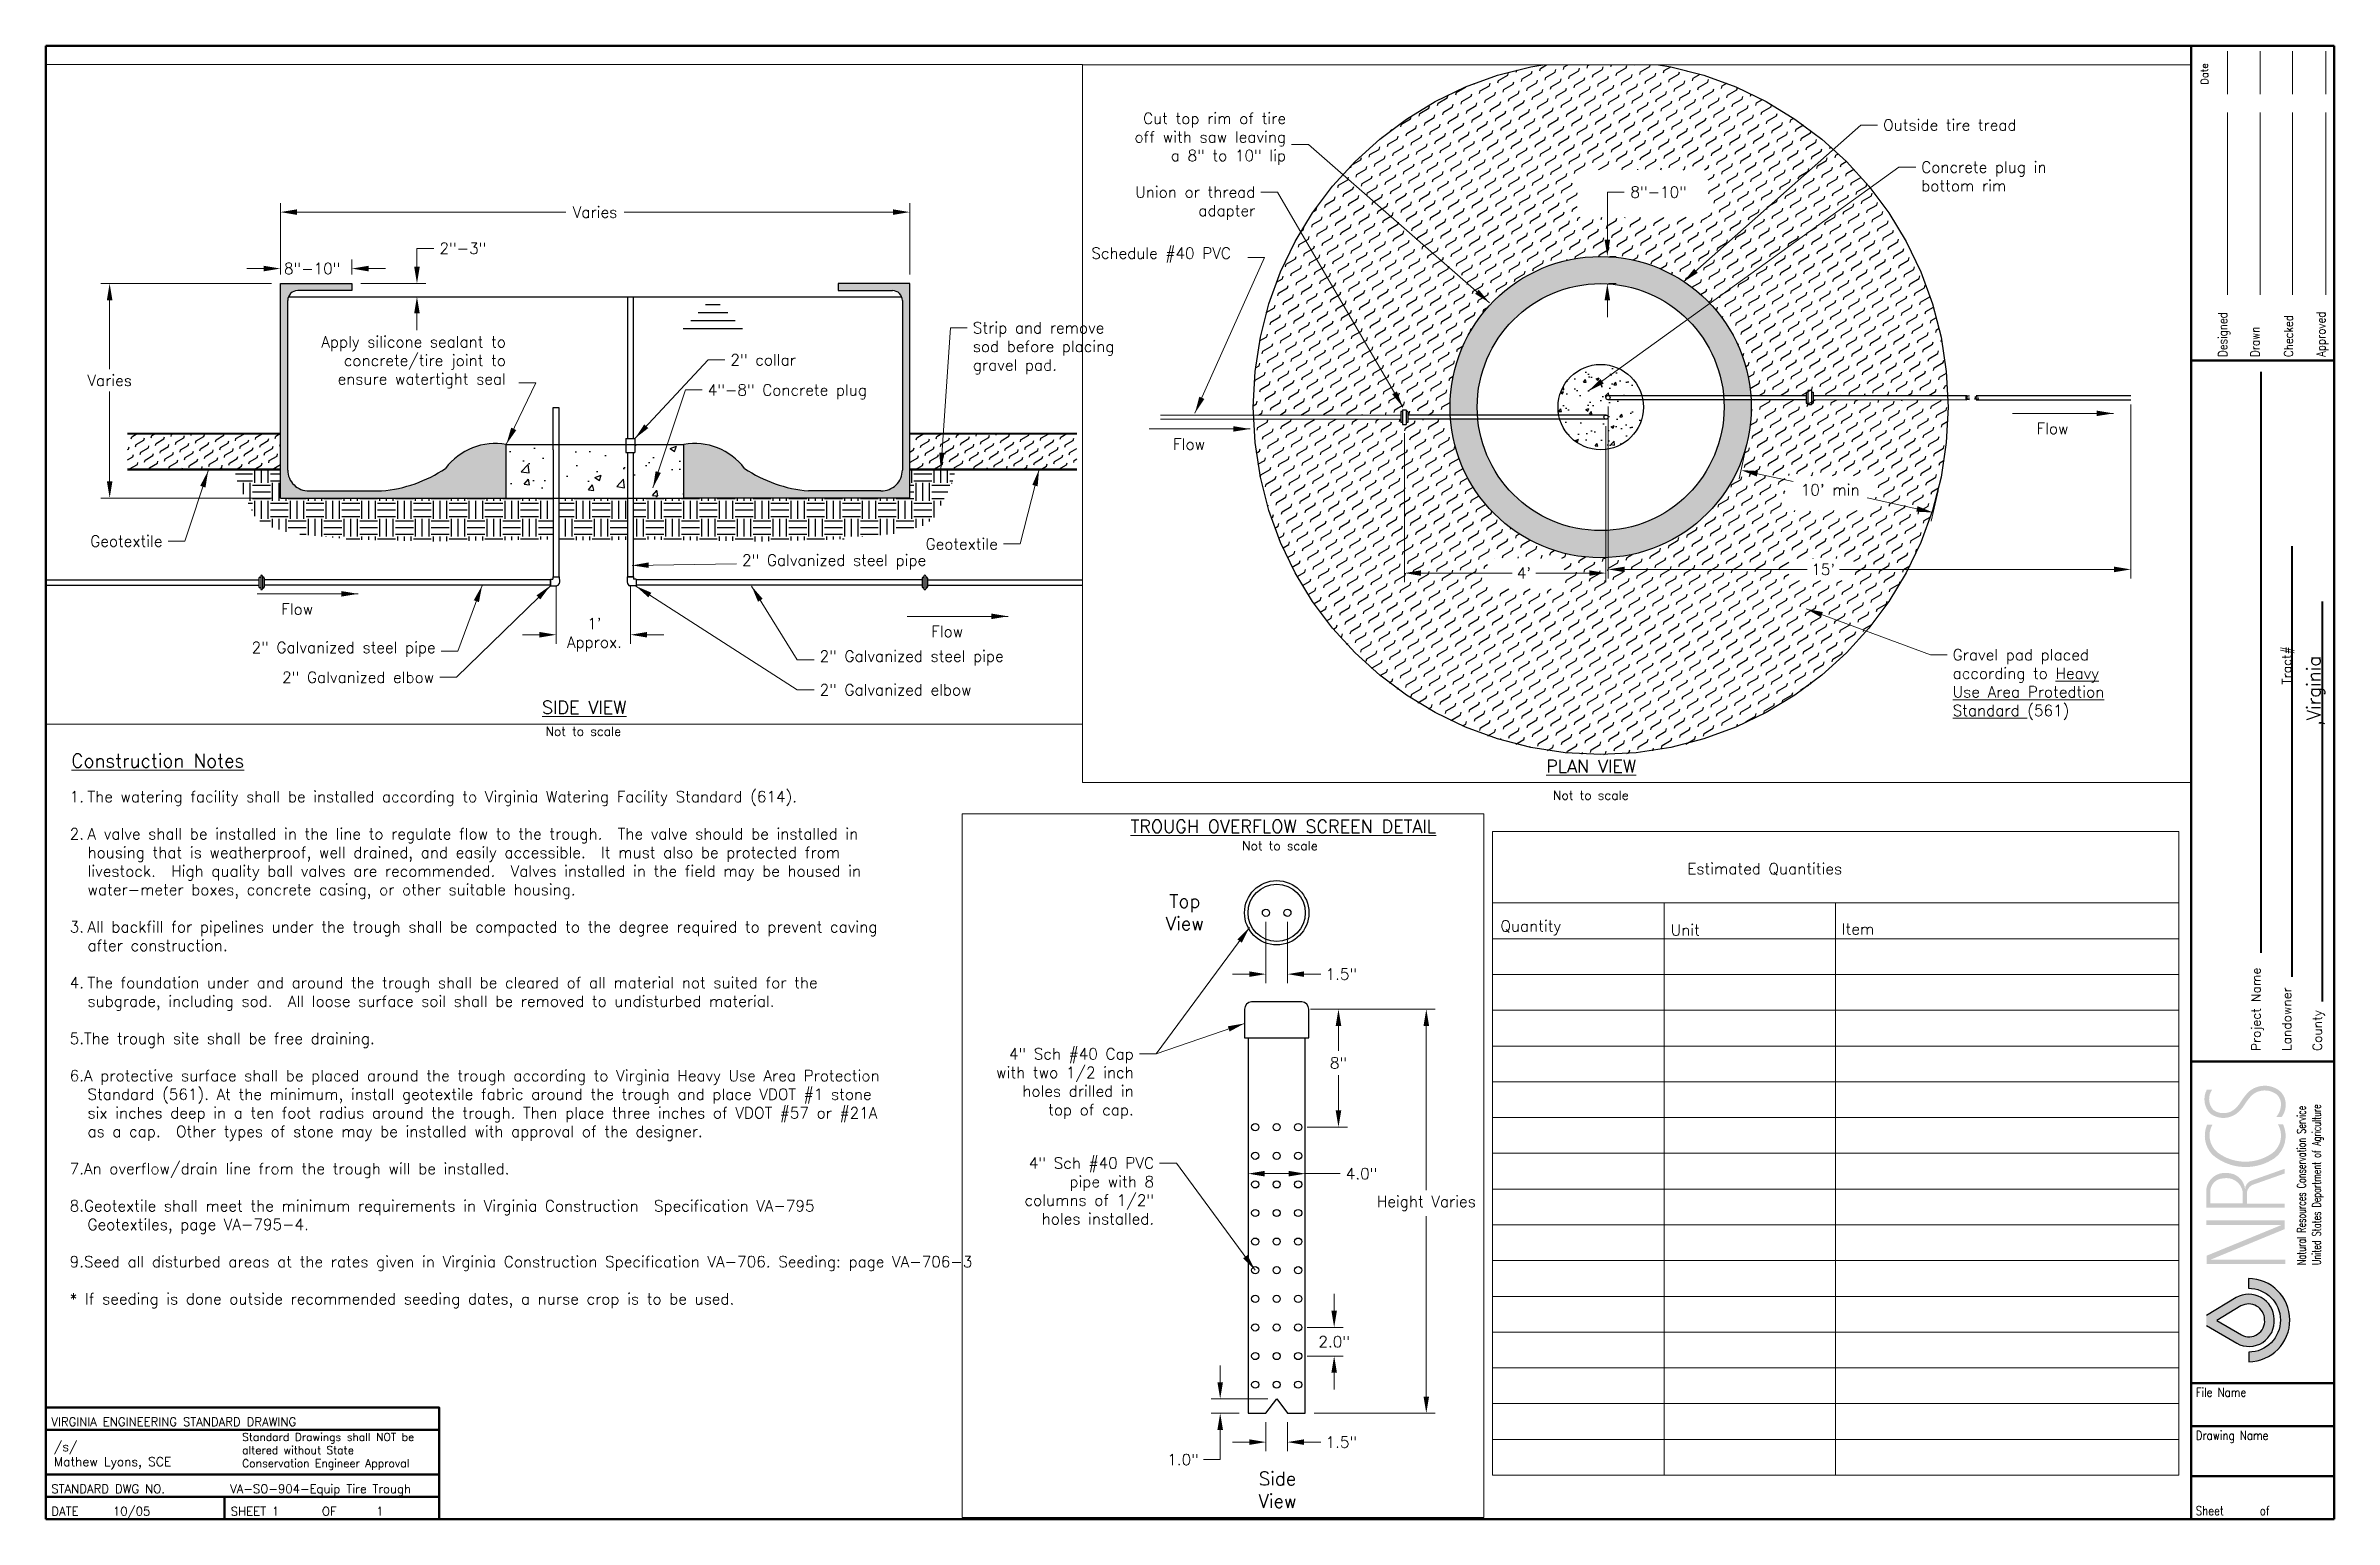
# Paper-space layout 'Layout1-11x17' of a CAD drawing. Header units: inches. Extents: x 0.4 to 16.4, y 0.2 to 10.5.
# The model-space entities are those that its viewports show. They can reach past a viewport. Long polylines and large blocks are cut down to what shows.
import ezdxf

# ---------------------------------------------------------------- set-up
doc = ezdxf.new("R2010")
doc.units = ezdxf.units.IN
doc.header["$MEASUREMENT"] = 0
for name, color, linetype in [('1.Text.Note', 7, 'Continuous'), ('Concrete', 7, 'Continuous'), ('Concrete Hatch', 7, 'Continuous'), ('Gravel Hatch', 254, 'Continuous'), ('Pipe', 7, 'Continuous'), ('Tire', 252, 'Continuous')]:
    doc.layers.add(name, color=color, linetype=linetype)
for name, color, linetype, lineweight in [('2.Tblk.Text.User', 7, 'Continuous', 18), ('4.Tblk.Brdr.Line', 7, 'Continuous', 50), ('4.Tblk.logo', 7, 'Continuous', 20), ('4.Tblk.Text', 7, 'Continuous', 18), ('Geotextile', 7, 'Continuous', 50), ('Ground', 94, 'Continuous', 40)]:
    doc.layers.add(name, color=color, linetype=linetype, lineweight=lineweight)
doc.layers.add('2.Vprt', color=4, linetype='Continuous', plot=False)
doc.styles.add('001xB.Note A', font='romans.shx', dxfattribs={"height": 0.063})
doc.styles.add('001xB.Note B', font='romans.shx', dxfattribs={"height": 0.078})
doc.styles.add('001xB.NoteA', font='romans.shx', dxfattribs={"height": 0.063})
doc.styles.add('001xB.Subtitle', font='romans.shx', dxfattribs={"height": 0.09})
doc.styles.add('010xB.Note B', font='romans.shx', dxfattribs={"height": 0.78})
doc.styles.add('010xSubtitle', font='romans.shx', dxfattribs={"height": 0.94})
doc.styles.add('Notes_Dimensions', font='romans.shx', dxfattribs={"height": 0.078})
doc.styles.get("Standard").update_dxf_attribs({"font": 'romans.shx'})
doc.styles.add('Title Block Notes', font='romans.shx', dxfattribs={"height": 0.12})
doc.dimstyles.new('001xB.Dim B', dxfattribs={"dimtxt": 0.078, "dimasz": 0.117, "dimexe": 0.0625, "dimexo": 0.0625, "dimgap": 0.039, "dimtad": 0, "dimtih": 1, "dimtoh": 1, "dimdec": 4, "dimzin": 0, "dimdsep": 46, "dimtxsty": '001xB.Note B', "dimcen": 0.117, "dimclrd": 256, "dimclre": 256, "dimclrt": 256, "dimadec": 0, "dimazin": 0, "dimtfac": 1, "dimtdec": 4, "dimtofl": 0, "dimtmove": 0, "dimatfit": 3, "dimfxl": 0, "dimtolj": 1, "dimtzin": 0, "dimlwd": -1, "dimlwe": -1, "dimarcsym": 0})
doc.dimstyles.new('010xB.Dim B', dxfattribs={"dimtxt": 0.78, "dimasz": 1.17, "dimexe": 0.625, "dimexo": 0.625, "dimgap": 0.39, "dimtad": 0, "dimtih": 1, "dimtoh": 1, "dimdec": 1, "dimzin": 0, "dimdsep": 46, "dimtxsty": '010xB.Note B', "dimcen": 1.17, "dimclrd": 256, "dimclre": 256, "dimclrt": 256, "dimadec": 0, "dimazin": 0, "dimtfac": 1, "dimtdec": 1, "dimtofl": 0, "dimtmove": 0, "dimatfit": 3, "dimfxl": 0, "dimtolj": 1, "dimtzin": 0, "dimlwd": -1, "dimlwe": -1, "dimarcsym": 0})
doc.dimstyles.get("Standard").update_dxf_attribs({"dimtxt": 0.078, "dimasz": 0.12, "dimexe": 0.18, "dimexo": 0.0625, "dimgap": 0.09, "dimtad": 0, "dimtih": 1, "dimtoh": 1, "dimdec": 4, "dimzin": 0, "dimdsep": 46, "dimtxsty": '001xB.Note B', "dimcen": 0.09, "dimclrd": 256, "dimclre": 256, "dimclrt": 256, "dimadec": 0, "dimazin": 0, "dimtfac": 1, "dimtdec": 4, "dimtofl": 0, "dimtmove": 0, "dimatfit": 3, "dimfxl": 0, "dimtolj": 1, "dimtzin": 0, "dimlwd": -1, "dimlwe": -1, "dimarcsym": 0})
pattern_1 = [(30, (0, 0), (-0.06249999999999999, 0.1082531754730548), [0.125, -0.125]), (74.99999999999999, (0.1082531754730548, 0.06249999999999999), (-0.06249999989512302, 0.1082531752914026), [0.03125, -0.1142766955, 0.03125, -0.1767766955])]
pattern_2 = [(50, (0, 0), (0.8965752282509418, -0.07844016872824389), [0.09375, -1.03125]), (355, (0, 0), (-0.17343916701625, 0.9402401671250148), [0.075, -0.825]), (100.4514, (0.0747146, -0.006536675), (0.723136727142527, 0.861799427576192), [0.07967523750000001, -0.87642764]), (46.18420000000001, (0, 0.25), (1.334051310782056, -0.2068987679112726), [0.140625, -1.546875]), (96.6356, (0.11117093125, 0.23275836625), (1.168328381935879, 1.217647338625552), [0.11951286, -1.31464125]), (351.1842, (0, 0.25), (1.168327431417034, 1.217648251156656), [0.1125, -1.2375]), (21, (0.125, 0.1875), (0.7461338151480771, -0.5032736133316735), [0.09375, -1.03125]), (326.0000000000001, (0.125, 0.1875), (0.3041441649019772, 0.9064375563085663), [0.075, -0.825]), (71.4514, (0.18717779125, 0.1455604925), (1.050278285726862, 0.4031631208874405), [0.07967523750000001, -0.87642764]), (37.50000000000001, (0, 0), (0.01519981914661334, 0.4161173172891394), [0, -0.815, 0, -0.8375, 0, -0.828125]), (7.499999999999999, (0, 0), (0.3288369218026858, 0.4930146398529503), [0, -0.4775, 0, -0.79625, 0, -0.315625]), (327.5, (-0.27875, 0), (0.6672780452155114, -0.02819358966797475), [0, -0.3125, 0, -0.975, 0, -1.29375]), (317.5, (-0.40375, 0), (0.7289827116779828, 0.125131227915397), [0, -0.40625, 0, -0.6475, 0, -0.91875])]

psp = doc.layouts.new('Layout1-11x17')

# ---------------------------------------------------------------- texts
at = {"insert": (0.4808696487490609, 0.6503092350029049), "char_height": 0.063, "width": 1.06554934248057, "attachment_point": 4, "style": 'Notes_Dimensions'}
psp.add_mtext('/s/\\PMathew Lyons, SCE', dxfattribs=at)
at = {"layer": '1.Text.Note'}
for s, insert, char_height, width, attachment_point, rotation, style in [('Landowner                                                 Tract#              ', (16.14417170094153, 3.478776011023331), 0.063, 4.751972205674819, 7, 89.99999999999993, '001xB.NoteA'), ('                                 ,Virginia', (16.35845142105916, 3.624321009386357), 0.094, 4.751972205674818, 7, 89.99999999999997, '001xB.Subtitle'), ('Project Name', (15.84589198082391, 3.478776011023331), 0.063, 4.745210148568081, 1, 90, '001xB.NoteA'), ('County', (16.35845142105916, 3.478776011023335), 0.063, 4.706780960931145, 7, 89.99999999999999, '001xB.NoteA')]:
    psp.add_mtext(s, dxfattribs=dict(at, insert=insert, char_height=char_height, width=width, attachment_point=attachment_point, rotation=rotation, style=style))
at = {"layer": '2.Tblk.Text.User', "char_height": 0.078, "style": '001xB.Note B'}
for s, insert, attachment_point in [('Cut top rim of tire \\Poff with saw leaving \\Pa 8" to 10" lip', (9.095771815307103, 9.855564233919473), 6), ('Outside tire tread', (13.27036528020252, 9.991124971950429), 1), ('Concrete plug in \\Pbottom rim', (13.53693902890545, 9.696747970759295), 1), ('Union or thread\\Padapter', (8.880684988547088, 9.522724627472826), 3), ('Schedule #40 PVC', (7.734196427236569, 9.094784408202543), 1), ('{\\Fromans.shx|c1;Strip and remove \\Psod before placing\\Pgravel pad.}', (6.905912189940175, 8.573779497473137), 1), ('Apply silicone sealant to \\Pconcrete/tire joint to \\Pensure watertight seal', (3.64121824171351, 8.111839341740293), 9), ('2" collar', (5.210719750553785, 8.349302056589636), 1), ('4"-8" Concrete plug', (5.052596337774142, 8.138722864036348), 1), ('\\A1;Geotextile', (1.240097937234321, 7.0044302015743), 9), ('\\A1;Geotextile', (7.080381887681261, 6.984200057049113), 9), ('2" Galvanized steel pipe', (5.292453985743627, 6.844602283672327), 7), ('2" Galvanized steel pipe', (3.150263094098634, 6.234819749888246), 9), ('2" Galvanized steel pipe', (5.834681927072317, 6.174527090651122), 7), ('{\\Fromans.shx|c1;Gravel pad placed \\Paccording to \\LHeavy \\PUse Area Protedtion \\PStandard\\l (561)}', (13.75667102479518, 6.28822670723995), 1), ('2" Galvanized elbow', (3.139819080783894, 6.052208995427499), 9), ('2" Galvanized elbow', (5.834681927072317, 5.964961468953678), 7)]:
    psp.add_mtext(s, dxfattribs=dict(at, insert=insert, attachment_point=attachment_point))
at = {"layer": '2.Tblk.Text.User'}
for s, insert, char_height, width, attachment_point, style in [('Flow', (14.34251150420755, 7.86912779273991), 0.078, 0.6521458220701959, 1, '001xB.Note B'), ('Flow', (8.305992992885216, 7.760310959839742), 0.078, 0.6521458220701959, 1, '001xB.Note B'), ('Flow', (2.07022736537504, 6.60745140013341), 0.078, 0.6521458220701959, 1, '001xB.Note B'), ('Flow', (6.614672648244976, 6.450258619045496), 0.078, 0.6521458220701959, 1, '001xB.Note B'), ('{\\LSIDE VIEW}', (3.893713775749376, 5.925860572342788), 0.09, 3.042335643508046, 1, '001xB.Subtitle'), ('Not to scale', (3.917907565438533, 5.744654024443672), 0.063, 1.098285477576447, 1, '001xB.Note A'), ('{\\LConstruction Notes}', (0.6031609429492057, 5.555105391300187), 0.094, 2.105009876521663, 1, '001xB.Subtitle'), ('{\\LPLAN VIEW}', (10.91426080864849, 5.514870932035903), 0.09, 2.612614187558798, 1, '001xB.Subtitle'), ('\\P\\pi-0.1248,l0.1248,t0.1248;1.^IThe watering facility shall be installed according to Virginia Watering Facility {\\Fromans.shx|c1;Standard (614)}.\\P\\P2.^IA valve shall be installed in the line to regulate flow to the trough.  The valve should be installed in housing that is weatherproof, well drained, and easily accessible.  It must also be protected from livestock.  High quality ball valves are recommended.  Valves installed in the field may be housed in water-meter boxes, concrete casing, or other suitable housing.\\P\\P3.^IAll backfill for pipelines under the trough shall be compacted to the degree required to prevent caving after construction.\\P\\P4.^IThe foundation under and around the trough shall be cleared of all material not suited for the subgrade, including sod.  All loose surface soil shall be removed to undisturbed material.\\P\\P5.The trough site shall be free draining.\\P\\P6.A protective surface shall be placed around the trough according to Virginia Heavy Use Area Protection Standard (561). At the minimum, install geotextile fabric around the trough and place VDOT #1 stone six inches deep in a ten foot radius around the trough. Then place three inches of VDOT #57 or #21A as a cap.  Other types of stone may be installed with approval of the designer. \\P\\P7.An overflow/drain line from the trough will be installed. \\P\\P8.Geotextile shall meet the minimum requirements in Virginia Construction  Specification VA-795 Geotextiles, page VA-795-4.\\P\\P9.Seed all disturbed areas at the rates given in Virginia Construction Specification VA-706. Seeding: page VA-706-3\\P\\P* If seeding is done outside recommended seeding dates, a nurse crop is to be used. \\P\\P\\pi0,l0,tz;  ', (0.5912279041269493, 5.425920780873994), 0.078, 6.165515416501652, 1, '001xB.Note B'), ('Not to scale', (10.96191770738838, 5.298353469793289), 0.063, 1.116501767726803, 1, '001xB.Note A'), ('{\\LTROUGH OVERFLOW SCREEN DETAIL}', (9.076910586733433, 5.049477683314002), 0.09, 2.448803833590478, 5, '001xB.Subtitle'), ('Not to scale', (9.052892486348036, 4.913735526576385), 0.063, 1.116501767726803, 5, '001xB.Note A'), ('Estimated Quantities', (11.90064868004751, 4.79246964673684), 0.078, 2.586048279120329, 1, '001xB.Note B'), ('Quantity', (10.59473943150808, 4.391968497289817), 0.078, 1.060046824828291, 1, '001xB.Note B'), ('Unit', (11.78515850619971, 4.363989145415097), 0.078, 0.9785047174843058, 1, '001xB.Note B'), ('Item', (12.98104526772589, 4.370924615499607), 0.078, 1.770627644637024, 1, '001xB.Note B')]:
    psp.add_mtext(s, dxfattribs=dict(at, insert=insert, char_height=char_height, width=width, attachment_point=attachment_point, style=style))
at = {"layer": '4.Tblk.logo', "width": 0.68}
for s, p in [('Natural Resources Conservation Service', (16.22493080164027, 1.982055397288789)), ('United States Department of Agriculture', (16.33018466288997, 1.982055397288789))]:
    psp.add_text(s, height=0.06058, rotation=90, dxfattribs=at).set_placement(p)
at = {"layer": '4.Tblk.Text', "style": 'Notes_Dimensions', "width": 0.84}
for s, p in [('Designed', (15.67582462451552, 8.330526582787023)), ('Drawn', (15.90134761951063, 8.330526582787023)), ('Checked', (16.1359705748329, 8.330526582787023)), ('Approved', (16.36259983203504, 8.330526582787023))]:
    psp.add_text(s, height=0.0625, rotation=90, dxfattribs=at).set_placement(p)
for s, p in [('File Name', (15.45578716418836, 1.062209217140655)), ('Drawing Name', (15.45578716418836, 0.7600161805923094)), ('Sheet      of', (15.45578716418836, 0.2342252298092617))]:
    psp.add_text(s, height=0.0625, dxfattribs=at).set_placement(p)
at = {"layer": '4.Tblk.Text', "style": 'Title Block Notes'}
for s, p in [('VIRGINIA ENGINEERING STANDARD DRAWING', (0.4629563201926761, 0.8571920638465362)), ('STANDARD DWG NO.', (0.4629563201926761, 0.3884420638465363)), ('VA-SO-904-Equip Tire Trough', (1.712956320192676, 0.3884420638465363)), ('DATE     10/05', (0.4629563201926761, 0.2312385976209368)), ('SHEET 1      OF      1', (1.717446968755803, 0.2312385976209368))]:
    psp.add_text(s, height=0.06, dxfattribs=at).set_placement(p)
at = {"layer": '4.Tblk.Text', "insert": (15.49304275870403, 10.23378317064025), "char_height": 0.05, "width": 0.1976407009715115, "attachment_point": 1, "rotation": 91, "style": 'Notes_Dimensions'}
psp.add_mtext('Date', dxfattribs=at)
at = {"layer": '4.Tblk.Text', "insert": (1.797346066155236, 0.8079338868477455), "char_height": 0.055, "width": 1.376897344635347, "attachment_point": 1, "style": 'Title Block Notes'}
psp.add_mtext('Standard Drawings shall NOT be altered without State Conservation Engineer Approval', dxfattribs=at)

msp = doc.modelspace()

# ---------------------------------------------------------------- texts
at = {"layer": '2.Tblk.Text.User', "char_height": 0.94, "attachment_point": 5, "style": '010xSubtitle'}
for s, insert, width in [('Top View', (-108.0310285487699, 62.36096081547836), 3.691092781719135), ('Side View', (-101.550480593821, 21.99157292480845), 4.879655139030149)]:
    msp.add_mtext(s, dxfattribs=dict(at, insert=insert, width=width))
at = {"layer": '2.Tblk.Text.User', "char_height": 0.78, "attachment_point": 3, "style": '010xB.Note B'}
for s, insert in [('4" Sch #40 Cap \\Pwith two 1/2 inch \\Pholes drilled in \\Ptop of cap.', (-111.5967385513387, 52.85500636455888)), ('4" Sch #40 PVC \\Ppipe with 8 \\Pcolumns of 1/2" \\Pholes installed.', (-110.1776047747296, 45.22490715048667))]:
    msp.add_mtext(s, dxfattribs=dict(at, insert=insert))

# ---------------------------------------------------------------- blocks, each defined once
blk = doc.blocks.new('*D11')
at = {"layer": '2.Tblk.Text.User'}
for p, q in [((3.019511354385287, 8.96141341736567), (3.019511354385287, 9.089659329960043)), ((3.019511354385287, 9.089659329960043), (3.136511354385287, 9.089659329960043)), ((2.627023187860723, 8.844413417365669), (3.082011354385287, 8.844413417365669)), ((2.183649092320561, 8.752046237103212), (3.082011354385287, 8.752046237103212)), ((3.019511354385287, 8.63504623710321), (3.019511354385287, 8.518046237103212))]:
    blk.add_line(p, q, dxfattribs=at)
for points in [[(3.000011354385287, 8.96141341736567), (3.039011354385287, 8.96141341736567), (3.019511354385287, 8.844413417365669)], [(3.000011354385287, 8.63504623710321), (3.039011354385287, 8.63504623710321), (3.019511354385287, 8.752046237103212)]]:
    blk.add_solid(points, dxfattribs=at)
at = {"layer": 'Defpoints', "color": 0}
for p in [(2.564523187860723, 8.844413417365669), (2.121149092320561, 8.752046237103212), (3.019511354385287, 8.752046237103212)]:
    blk.add_point(p, dxfattribs=at)
at = {"layer": '2.Tblk.Text.User', "insert": (3.340797068671, 9.089659329960043), "char_height": 0.078, "attachment_point": 5, "style": '001xB.Note B'}
blk.add_mtext('\\A1;2"-3"', dxfattribs=at)
blk = doc.blocks.new('*D12')
at = {"layer": '2.Tblk.Text.User'}
for p, q in [((3.992157629158612, 6.731665423495639), (3.992157629158612, 6.326254529872279)), ((4.5116576287532, 6.731665423495639), (4.5116576287532, 6.326254529872279)), ((3.875157629158612, 6.388754529872279), (3.758157629158612, 6.388754529872279)), ((4.6286576287532, 6.388754529872279), (4.7456576287532, 6.388754529872279))]:
    blk.add_line(p, q, dxfattribs=at)
for points in [[(3.875157629158612, 6.408254529872279), (3.875157629158612, 6.369254529872279), (3.992157629158612, 6.388754529872279)], [(4.6286576287532, 6.408254529872279), (4.6286576287532, 6.369254529872279), (4.5116576287532, 6.388754529872279)]]:
    blk.add_solid(points, dxfattribs=at)
at = {"layer": 'Defpoints', "color": 0}
for p in [(3.992157629158612, 6.794165423495639), (4.5116576287532, 6.794165423495639), (4.5116576287532, 6.388754529872279)]:
    blk.add_point(p, dxfattribs=at)
at = {"layer": '2.Tblk.Text.User', "insert": (4.260035702117783, 6.388754529872279), "char_height": 0.078, "attachment_point": 5, "style": '001xB.Note B'}
blk.add_mtext("\\A1;1'\\PApprox.", dxfattribs=at)
blk = doc.blocks.new('*D13')
at = {"layer": '2.Tblk.Text.User'}
for p, q in [((2.002023188250938, 8.844413417365669), (0.8084434316812361, 8.844413417365669)), ((0.870943431681236, 8.727413417365668), (0.8709434316812359, 8.2447174479276)), ((0.8709434316812358, 7.461413418536315), (0.8709434316812359, 8.088717447927602)), ((2.002023188250938, 7.344413418536314), (0.8084434316812358, 7.344413418536315))]:
    blk.add_line(p, q, dxfattribs=at)
for points in [[(0.851443431681236, 8.727413417365668), (0.890443431681236, 8.727413417365668), (0.8709434316812361, 8.844413417365669)], [(0.8514434316812358, 7.461413418536315), (0.8904434316812357, 7.461413418536315), (0.8709434316812358, 7.344413418536315)]]:
    blk.add_solid(points, dxfattribs=at)
at = {"layer": 'Defpoints', "color": 0}
for p in [(2.064523188250938, 8.844413417365669), (0.8709434316812358, 7.344413418536315), (2.064523188250938, 7.344413418536314)]:
    blk.add_point(p, dxfattribs=at)
at = {"layer": '2.Tblk.Text.User', "insert": (0.8709434316812347, 8.166717447927601), "char_height": 0.078, "attachment_point": 5, "style": '001xB.Note B'}
blk.add_mtext('\\A1;Varies', dxfattribs=at)
blk = doc.blocks.new('*D14')
at = {"layer": '2.Tblk.Text.User'}
for p, q in [((2.064523188250938, 8.906913417365669), (2.064523188250938, 9.011047253133487)), ((2.564523187860723, 8.906913417365669), (2.564523187860723, 9.011047253133487)), ((1.947523188250938, 8.948547253133487), (1.830523188250938, 8.948547253133487)), ((2.681523187860723, 8.948547253133487), (2.798523187860723, 8.948547253133487))]:
    blk.add_line(p, q, dxfattribs=at)
for points in [[(1.947523188250938, 8.968047253133488), (1.947523188250938, 8.929047253133486), (2.064523188250938, 8.948547253133487)], [(2.681523187860723, 8.968047253133488), (2.681523187860723, 8.929047253133486), (2.564523187860723, 8.948547253133487)]]:
    blk.add_solid(points, dxfattribs=at)
at = {"layer": 'Defpoints', "color": 0}
for p in [(2.064523188250938, 8.844413417365669), (2.564523187860723, 8.948547253133487), (2.564523187860723, 8.844413417365669)]:
    blk.add_point(p, dxfattribs=at)
at = {"layer": '2.Tblk.Text.User', "insert": (2.286786639632162, 8.948547253133487), "char_height": 0.078, "attachment_point": 5, "style": '001xB.Note B'}
blk.add_mtext('\\A1;8"-10"', dxfattribs=at)
blk = doc.blocks.new('*D15')
at = {"layer": '2.Tblk.Text.User'}
for p, q in [((2.064523188250938, 8.906913417365669), (2.064523188250938, 9.40566385322428)), ((2.181523188250938, 9.34316385322428), (4.060237472248274, 9.34316385322428)), ((6.347523184817039, 9.34316385322428), (4.468808900819703, 9.34316385322428)), ((6.464523184817039, 8.906913417365665), (6.464523184817039, 9.40566385322428))]:
    blk.add_line(p, q, dxfattribs=at)
for points in [[(2.181523188250938, 9.36266385322428), (2.181523188250938, 9.323663853224279), (2.064523188250938, 9.34316385322428)], [(6.347523184817039, 9.36266385322428), (6.347523184817039, 9.323663853224279), (6.464523184817039, 9.34316385322428)]]:
    blk.add_solid(points, dxfattribs=at)
at = {"layer": 'Defpoints', "color": 0}
for p in [(6.464523184817039, 9.34316385322428), (2.064523188250938, 8.844413417365669), (6.464523184817039, 8.844413417365665)]:
    blk.add_point(p, dxfattribs=at)
at = {"layer": '2.Tblk.Text.User', "insert": (4.264523186533989, 9.34316385322428), "char_height": 0.078, "attachment_point": 5, "style": '001xB.Note B'}
blk.add_mtext('\\A1;Varies', dxfattribs=at)
blk = doc.blocks.new('*D16')
at = {"layer": '2.Tblk.Text.User'}
for p, q in [((11.33252309575958, 7.847395836949167), (11.33252309575958, 6.757294387574703)), ((9.922960951478462, 7.797121905980086), (9.922960951478462, 6.757294387574703)), ((10.03996095147846, 6.819794387574703), (10.67779489526234, 6.819794387574703)), ((11.21552309575958, 6.819794387574703), (10.84122346669091, 6.819794387574703))]:
    blk.add_line(p, q, dxfattribs=at)
for points in [[(10.03996095147846, 6.839294387574703), (10.03996095147846, 6.800294387574703), (9.922960951478462, 6.819794387574703)], [(11.21552309575958, 6.839294387574703), (11.21552309575958, 6.800294387574703), (11.33252309575958, 6.819794387574703)]]:
    blk.add_solid(points, dxfattribs=at)
at = {"layer": 'Defpoints', "color": 0}
for p in [(9.922960951478462, 7.859621905980086), (11.33252309575958, 7.909895836949167), (11.33252309575958, 6.819794387574703)]:
    blk.add_point(p, dxfattribs=at)
at = {"layer": '2.Tblk.Text.User', "insert": (10.75950918097663, 6.819794387574703), "char_height": 0.078, "attachment_point": 5, "style": '001xB.Note B'}
blk.add_mtext("\\A1;4'", dxfattribs=at)
blk = doc.blocks.new('*D17')
at = {"layer": '2.Tblk.Text.User'}
for p, q in [((11.34699957616866, 7.984327343632819), (11.34699957616866, 6.782930312720612)), ((15.0026077566561, 7.999161288657557), (15.0026077566561, 6.782930312720612)), ((11.46399957616866, 6.845430312720612), (12.73846318805421, 6.845430312720612)), ((14.8856077566561, 6.845430312720612), (12.96503461662564, 6.845430312720612))]:
    blk.add_line(p, q, dxfattribs=at)
for points in [[(11.46399957616866, 6.864930312720612), (11.46399957616866, 6.825930312720613), (11.34699957616866, 6.845430312720612)], [(14.8856077566561, 6.864930312720612), (14.8856077566561, 6.825930312720613), (15.0026077566561, 6.845430312720612)]]:
    blk.add_solid(points, dxfattribs=at)
at = {"layer": 'Defpoints', "color": 0}
for p in [(11.34699957616866, 8.046827343632819), (15.0026077566561, 8.061661288657557), (15.0026077566561, 6.845430312720612)]:
    blk.add_point(p, dxfattribs=at)
at = {"layer": '2.Tblk.Text.User', "insert": (12.85174890233992, 6.845430312720612), "char_height": 0.078, "attachment_point": 5, "style": '001xB.Note B'}
blk.add_mtext("\\A1;15'", dxfattribs=at)
blk = doc.blocks.new('*D18')
at = {"layer": '2.Tblk.Text.User'}
for p, q in [((11.34207094906676, 9.149949006698256), (11.34207094906676, 9.483042938630689)), ((11.34207094906676, 9.483042938630689), (11.45907094906676, 9.483042938630689)), ((11.35810897811596, 9.032949006698257), (11.40457094906676, 9.032949006698257)), ((11.35057094906678, 8.84304159534328), (11.40457094906676, 8.84304159534328)), ((11.34207094906676, 8.72604159534328), (11.34207094906676, 8.60904159534328))]:
    blk.add_line(p, q, dxfattribs=at)
for points in [[(11.32257094906676, 9.149949006698256), (11.36157094906676, 9.149949006698256), (11.34207094906676, 9.032949006698257)], [(11.32257094906676, 8.72604159534328), (11.36157094906676, 8.72604159534328), (11.34207094906676, 8.84304159534328)]]:
    blk.add_solid(points, dxfattribs=at)
at = {"layer": 'Defpoints', "color": 0}
for p in [(11.29560897811596, 9.032949006698257), (11.34207094906676, 9.032949006698257), (11.28807094906678, 8.84304159534328)]:
    blk.add_point(p, dxfattribs=at)
at = {"layer": '2.Tblk.Text.User', "insert": (11.70049952049533, 9.48304293863069), "char_height": 0.078, "attachment_point": 5, "style": '001xB.Note B'}
blk.add_mtext('\\A1;8"-10"', dxfattribs=at)
blk = doc.blocks.new('*D19')
at = {"layer": '2.Tblk.Text.User'}
for p, q in [((12.31050064395629, 7.692118303800809), (12.26338064982541, 7.478417371521623)), ((12.39109384978418, 7.51425852881728), (12.64205865135251, 7.458922036595018)), ((13.65412178591619, 7.395856515665207), (13.60700179178531, 7.182155583386018)), ((13.50620394962077, 7.268382290472467), (13.15834436563823, 7.345083600947866))]:
    blk.add_line(p, q, dxfattribs=at)
for points in [[(12.39529264560008, 7.53330111566089), (12.38689505396828, 7.495215941973671), (12.27683832872253, 7.539451303712676)], [(13.51040274543667, 7.287424877316078), (13.50200515380487, 7.249339703628858), (13.62045947068242, 7.243189515577072)]]:
    blk.add_solid(points, dxfattribs=at)
at = {"layer": 'Defpoints', "color": 0}
for p in [(12.32395832285341, 7.753152235991863), (13.66757946481331, 7.45689044785626), (13.62045947068242, 7.243189515577072)]:
    blk.add_point(p, dxfattribs=at)
at = {"layer": '2.Tblk.Text.User', "insert": (12.90020150849537, 7.402002818771443), "char_height": 0.078, "attachment_point": 5, "style": '001xB.Note B'}
blk.add_mtext("\\A1;10' min", dxfattribs=at)
blk = doc.blocks.new('*D20')
at = {"layer": '2.Tblk.Text.User'}
for p, q in [((-102.434553854309, 44.09252270766937), (-100.774553854309, 44.09252270766937)), ((-99.60455385430896, 44.09252270766937), (-97.15657362759437, 44.09252270766937))]:
    blk.add_line(p, q, dxfattribs=at)
for points in [[(-102.434553854309, 44.28752270766937), (-102.434553854309, 43.89752270766937), (-103.604553854309, 44.09252270766937)], [(-100.774553854309, 44.28752270766937), (-100.774553854309, 43.89752270766937), (-99.60455385430896, 44.09252270766937)]]:
    blk.add_solid(points, dxfattribs=at)
at = {"layer": 'Defpoints', "color": 0}
for p in [(-103.604553854309, 44.09252270766937), (-99.60455385430896, 44.09252270766937), (-99.60455385430896, 44.09252270766937)]:
    blk.add_point(p, dxfattribs=at)
at = {"layer": '2.Tblk.Text.User', "insert": (-95.67085934188009, 44.09252270766937), "char_height": 0.78, "attachment_point": 5, "style": '010xB.Note B'}
blk.add_mtext('\\A1;4.0"', dxfattribs=at)
blk = doc.blocks.new('*D21')
at = {"layer": '2.Tblk.Text.User'}
for p, q in [((-105.5537607401936, 29.51230992903101), (-105.5537607401936, 30.68230992903101)), ((-102.229553854309, 28.342309929031), (-106.1787607401936, 28.34230992903101)), ((-104.229553854309, 27.34230992903101), (-106.1787607401936, 27.34230992903101)), ((-105.5537607401936, 26.17230992903101), (-105.5537607401936, 24.10410869446496)), ((-105.5537607401936, 24.10410869446496), (-106.7237607401936, 24.10410869446496))]:
    blk.add_line(p, q, dxfattribs=at)
for points in [[(-105.7487607401935, 29.51230992903101), (-105.3587607401936, 29.51230992903101), (-105.5537607401936, 28.34230992903101)], [(-105.7487607401935, 26.17230992903101), (-105.3587607401936, 26.17230992903101), (-105.5537607401936, 27.34230992903101)]]:
    blk.add_solid(points, dxfattribs=at)
at = {"layer": 'Defpoints', "color": 0}
for p in [(-101.604553854309, 28.342309929031), (-105.5537607401936, 27.34230992903101), (-103.604553854309, 27.342309929031)]:
    blk.add_point(p, dxfattribs=at)
at = {"layer": '2.Tblk.Text.User', "insert": (-108.1537607401935, 24.10410869446494), "char_height": 0.78, "attachment_point": 5, "style": '010xB.Note B'}
blk.add_mtext('\\A1;1.0"', dxfattribs=at)
blk = doc.blocks.new('*D22')
at = {"layer": '2.Tblk.Text.User'}
for p, q in [((-102.354553854309, 61.7029822602736), (-102.354553854309, 57.41421857037456)), ((-100.854553854309, 61.7029822602736), (-100.854553854309, 57.41421857037456)), ((-103.524553854309, 58.03921857037456), (-104.694553854309, 58.03921857037456)), ((-99.68455385430896, 58.03921857037456), (-98.51455385430897, 58.03921857037456))]:
    blk.add_line(p, q, dxfattribs=at)
for points in [[(-103.524553854309, 58.23421857037456), (-103.524553854309, 57.84421857037456), (-102.354553854309, 58.03921857037456)], [(-99.68455385430896, 58.23421857037456), (-99.68455385430896, 57.84421857037456), (-100.854553854309, 58.03921857037456)]]:
    blk.add_solid(points, dxfattribs=at)
at = {"layer": 'Defpoints', "color": 0}
for p in [(-102.354553854309, 62.3279822602736), (-100.854553854309, 62.3279822602736), (-100.854553854309, 58.03921857037456)]:
    blk.add_point(p, dxfattribs=at)
at = {"layer": '2.Tblk.Text.User', "insert": (-97.08455385430896, 58.03921857037456), "char_height": 0.78, "attachment_point": 5, "style": '010xB.Note B'}
blk.add_mtext('\\A1;1.5"', dxfattribs=at)
blk = doc.blocks.new('*D23')
at = {"layer": '2.Tblk.Text.User'}
for p, q in [((-99.22955385430895, 55.59230992903101), (-96.65852309923768, 55.59230992903101)), ((-97.28352309923768, 54.42230992903101), (-97.28352309923768, 52.68672160266485)), ((-97.28352309923768, 48.51230992903101), (-97.28352309923768, 50.97815017409342)), ((-99.47955385430896, 47.342309929031), (-96.65852309923768, 47.342309929031))]:
    blk.add_line(p, q, dxfattribs=at)
for points in [[(-97.47852309923768, 54.42230992903101), (-97.08852309923769, 54.42230992903101), (-97.28352309923768, 55.59230992903101)], [(-97.47852309923768, 48.51230992903101), (-97.08852309923769, 48.51230992903101), (-97.28352309923768, 47.342309929031)]]:
    blk.add_solid(points, dxfattribs=at)
at = {"layer": 'Defpoints', "color": 0}
for p in [(-99.85455385430895, 55.59230992903101), (-100.104553854309, 47.342309929031), (-97.28352309923768, 47.342309929031)]:
    blk.add_point(p, dxfattribs=at)
at = {"layer": '2.Tblk.Text.User', "insert": (-97.2835230992377, 51.83243588837912), "char_height": 0.78, "attachment_point": 5, "style": '010xB.Note B'}
blk.add_mtext('\\A1;8"', dxfattribs=at)
blk = doc.blocks.new('*D24')
at = {"layer": '2.Tblk.Text.User'}
for p, q in [((-99.22955385430895, 55.59230992903101), (-90.51835546837741, 55.59230992903101)), ((-91.14335546837741, 54.42230992903101), (-91.14335546837741, 42.92960672901832)), ((-91.14335546837742, 28.51230992903101), (-91.14335546837741, 41.10960672901832)), ((-98.97955385430896, 27.342309929031), (-90.51835546837742, 27.342309929031))]:
    blk.add_line(p, q, dxfattribs=at)
for points in [[(-91.3383554683774, 54.42230992903101), (-90.94835546837741, 54.42230992903101), (-91.14335546837741, 55.59230992903101)], [(-91.33835546837742, 28.51230992903101), (-90.94835546837743, 28.51230992903101), (-91.14335546837742, 27.342309929031)]]:
    blk.add_solid(points, dxfattribs=at)
at = {"layer": 'Defpoints', "color": 0}
for p in [(-99.85455385430895, 55.59230992903101), (-99.60455385430896, 27.342309929031), (-91.14335546837742, 27.342309929031)]:
    blk.add_point(p, dxfattribs=at)
at = {"layer": '2.Tblk.Text.User', "insert": (-91.14335546837742, 42.01960672901831), "char_height": 0.78, "attachment_point": 5, "style": '010xB.Note B'}
blk.add_mtext('\\A1;Height Varies', dxfattribs=at)
blk = doc.blocks.new('*D25')
at = {"layer": '2.Tblk.Text.User'}
for p, q in [((-102.354553854309, 26.717309929031), (-102.354553854309, 24.69995852897662)), ((-100.854553854309, 26.717309929031), (-100.854553854309, 24.69995852897662)), ((-103.524553854309, 25.32495852897662), (-104.694553854309, 25.32495852897662)), ((-99.68455385430896, 25.32495852897662), (-98.51455385430897, 25.32495852897662))]:
    blk.add_line(p, q, dxfattribs=at)
for points in [[(-103.524553854309, 25.51995852897662), (-103.524553854309, 25.12995852897662), (-102.354553854309, 25.32495852897662)], [(-99.68455385430896, 25.51995852897662), (-99.68455385430896, 25.12995852897662), (-100.854553854309, 25.32495852897662)]]:
    blk.add_solid(points, dxfattribs=at)
at = {"layer": 'Defpoints', "color": 0}
for p in [(-102.354553854309, 27.342309929031), (-100.854553854309, 27.342309929031), (-100.854553854309, 25.32495852897662)]:
    blk.add_point(p, dxfattribs=at)
at = {"layer": '2.Tblk.Text.User', "insert": (-97.08455385430896, 25.32495852897662), "char_height": 0.78, "attachment_point": 5, "style": '010xB.Note B'}
blk.add_mtext('\\A1;1.5"', dxfattribs=at)
blk = doc.blocks.new('*D26')
at = {"layer": '2.Tblk.Text.User'}
for p, q in [((-97.58502367017017, 34.51230992903101), (-97.58502367017017, 35.682309929031)), ((-99.47955385430896, 33.342309929031), (-96.96002367017017, 33.342309929031)), ((-99.47955385430896, 31.342309929031), (-96.96002367017019, 31.342309929031)), ((-97.58502367017019, 30.172309929031), (-97.58502367017019, 29.002309929031))]:
    blk.add_line(p, q, dxfattribs=at)
for points in [[(-97.78002367017017, 34.51230992903101), (-97.39002367017018, 34.51230992903101), (-97.58502367017017, 33.342309929031)], [(-97.78002367017018, 30.172309929031), (-97.3900236701702, 30.172309929031), (-97.58502367017019, 31.342309929031)]]:
    blk.add_solid(points, dxfattribs=at)
at = {"layer": 'Defpoints', "color": 0}
for p in [(-100.104553854309, 33.342309929031), (-100.104553854309, 31.342309929031), (-97.58502367017019, 31.342309929031)]:
    blk.add_point(p, dxfattribs=at)
at = {"layer": '2.Tblk.Text.User', "insert": (-97.58502367017019, 32.34230992903099), "char_height": 0.78, "attachment_point": 5, "style": '010xB.Note B'}
blk.add_mtext('\\A1;2.0"', dxfattribs=at)

# ---------------------------------------------------------------- dimensions: what is measured, and where the dimension line sits
at = {"layer": '2.Tblk.Text.User'}
dim = msp.add_linear_dim(base=(-100.854553854309, 58.03921857037456), p1=(-102.354553854309, 62.3279822602736), p2=(-100.854553854309, 62.3279822602736), dimstyle='010xB.Dim B', override={"dimpost": '"'}, dxfattribs=at)
dim.commit()
dim.dimension.update_dxf_attribs({"geometry": '*D22', "text_midpoint": (-97.08455385430896, 58.03921857037456)})
for base, p2, text, picture, middle in [((-97.28352309923768, 47.342309929031), (-100.104553854309, 47.342309929031), '8"', '*D23', (-97.2835230992377, 51.83243588837912)), ((-91.14335546837742, 27.342309929031), (-99.60455385430896, 27.342309929031), 'Height Varies', '*D24', (-91.14335546837742, 42.01960672901831))]:
    dim = msp.add_linear_dim(base=base, p1=(-99.85455385430895, 55.59230992903101), p2=p2, angle=90, text=text, dimstyle='010xB.Dim B', override={"dimpost": '"'}, dxfattribs=at)
    dim.commit()
    dim.dimension.update_dxf_attribs({"geometry": picture, "text_midpoint": middle, "dimtype": 160})
for base, p1, p2, picture, middle in [((-99.60455385430896, 44.09252270766937), (-103.604553854309, 44.09252270766937), (-99.60455385430896, 44.09252270766937), '*D20', (-95.67085934188009, 44.09252270766937)), ((-100.854553854309, 25.32495852897662), (-102.354553854309, 27.342309929031), (-100.854553854309, 27.342309929031), '*D25', (-97.08455385430896, 25.32495852897662))]:
    dim = msp.add_linear_dim(base=base, p1=p1, p2=p2, dimstyle='010xB.Dim B', override={"dimpost": '"'}, dxfattribs=at)
    dim.commit()
    dim.dimension.update_dxf_attribs({"geometry": picture, "text_midpoint": middle, "dimtype": 160})
dim = msp.add_linear_dim(base=(-97.58502367017019, 31.342309929031), p1=(-100.104553854309, 33.342309929031), p2=(-100.104553854309, 31.342309929031), angle=90, dimstyle='010xB.Dim B', override={"dimpost": '"'}, dxfattribs=at)
dim.commit()
dim.dimension.update_dxf_attribs({"geometry": '*D26', "text_midpoint": (-97.58502367017019, 32.34230992903099)})
dim = msp.add_linear_dim(base=(-105.5537607401936, 27.34230992903101), p1=(-101.604553854309, 28.342309929031), p2=(-103.604553854309, 27.342309929031), angle=90, dimstyle='010xB.Dim B', override={"dimpost": '"', "dimtofl": 0}, dxfattribs=at)
dim.commit()
dim.dimension.update_dxf_attribs({"geometry": '*D21', "text_midpoint": (-108.1537607401935, 24.10410869446494), "dimtype": 160})

# ---------------------------------------------------------------- dimensions: what is measured, and where the dimension line sits
at = {"layer": '2.Tblk.Text.User'}
for base, p1, p2, angle, text, picture, middle, dimtype in [((11.34207094906676, 9.032949006698257), (11.28807094906678, 8.84304159534328), (11.29560897811596, 9.032949006698257), 90, '8"-10"', '*D18', (11.70049952049533, 9.48304293863069), 160), ((3.019511354385287, 8.752046237103212), (2.564523187860723, 8.844413417365669), (2.121149092320561, 8.752046237103212), 90, '2"-3"', '*D11', (3.340797068671, 9.089659329960043), 160), ((0.8709434316812358, 7.344413418536315), (2.064523188250938, 8.844413417365669), (2.064523188250938, 7.344413418536314), 90, 'Varies', '*D13', (0.8709434316812347, 8.166717447927601), 160), ((13.62045947068242, 7.243189515577072), (12.32395832285341, 7.753152235991863), (13.6675794648133, 7.456890447856258), 347.56553038741987, "10' min", '*D19', (12.90020150849537, 7.402002818771443), 161)]:
    dim = psp.add_linear_dim(base=base, p1=p1, p2=p2, angle=angle, text=text, dimstyle='001xB.Dim B', dxfattribs=at)
    dim.commit()
    dim.dimension.update_dxf_attribs({"geometry": picture, "text_midpoint": middle, "dimtype": dimtype})
dim = psp.add_linear_dim(base=(6.464523184817039, 9.34316385322428), p1=(2.064523188250938, 8.844413417365669), p2=(6.464523184817039, 8.844413417365665), text='Varies', dimstyle='001xB.Dim B', dxfattribs=at)
dim.commit()
dim.dimension.update_dxf_attribs({"geometry": '*D15', "text_midpoint": (4.264523186533989, 9.34316385322428)})
for base, p1, p2, text, picture, middle in [((2.564523187860723, 8.948547253133487), (2.064523188250938, 8.844413417365669), (2.564523187860723, 8.844413417365669), '8"-10"', '*D14', (2.286786639632162, 8.948547253133487)), ((15.0026077566561, 6.845430312720612), (11.34699957616866, 8.046827343632819), (15.0026077566561, 8.061661288657557), "15'", '*D17', (12.85174890233992, 6.845430312720612)), ((11.33252309575958, 6.819794387574703), (9.922960951478462, 7.859621905980086), (11.33252309575958, 7.909895836949167), "4'", '*D16', (10.75950918097663, 6.819794387574703)), ((4.5116576287532, 6.388754529872279), (3.992157629158612, 6.794165423495639), (4.5116576287532, 6.794165423495639), "1'\\PApprox.", '*D12', (4.260035702117783, 6.388754529872279))]:
    dim = psp.add_linear_dim(base=base, p1=p1, p2=p2, text=text, dimstyle='001xB.Dim B', dxfattribs=at)
    dim.commit()
    dim.dimension.update_dxf_attribs({"geometry": picture, "text_midpoint": middle, "dimtype": 160})

# ---------------------------------------------------------------- hatches: boundary and pattern name
at = {"layer": 'Concrete Hatch'}
h = msp.add_hatch(dxfattribs=at)
h.set_pattern_fill('AR-CONC', color=256, scale=0.125, style=0)
h.set_pattern_definition(pattern_2)
h.paths.add_polyline_path([(-146.2799262405244, 51.77362943259453, 0.04653762740066932), (-146.2582374500801, 51.54110986575547), (-144.8702860821832, 51.54110986575547, -0.4289368828501689), (-144.804662032148, 51.47868799209424, -0.4581623248643388), (-144.8763589802941, 51.41686836620732), (-146.2282455707045, 51.41686836620732, 0.8655771081433591), (-143.7654590214339, 51.77362943259453, 0.04389908233466217), (-143.7847673455598, 51.99312279625152), (-144.806168141173, 51.99312279625152, -0.4142135623730951), (-144.868668141173, 52.05562279625152, -0.4142135623730951), (-144.806168141173, 52.11812279625152), (-143.8135769742422, 52.11812279625152, 0.8700303290009616)])
h = msp.add_hatch(dxfattribs=at)
h.set_pattern_fill('AR-CONC', color=256, scale=0.125, style=0)
h.set_pattern_definition(pattern_2)
h.paths.add_polyline_path([(-173.2934401835244, 52.68047484498763), (-173.2934401835244, 52.75748428239082), (-173.9504380446475, 52.75748428239081), (-173.9504380446475, 52.00748428239081), (-173.2934401835244, 52.00748428239081)])
h.paths.add_polyline_path([(-172.2544401835244, 52.64203706826052), (-172.2779401835244, 52.64203706826053), (-172.2779401835244, 52.75748428239081), (-173.2154401835245, 52.75748428239081), (-173.2154401835244, 52.00748428239081), (-172.2544401835244, 52.00748428239082)])
h.paths.add_polyline_path([(-171.4689800920497, 52.75748428239082), (-172.1529401835244, 52.75748428239082), (-172.1529401835245, 52.64203706826052), (-172.1764401835244, 52.64203706826052), (-172.1764401835244, 52.00748428239081), (-171.4689800920496, 52.00748428239081)])
h = msp.add_hatch(dxfattribs=at)
h.set_pattern_fill('EARTH', color=256, style=0)
h.set_pattern_definition([(0, (0, 0), (0.25, 0.25), [0.25, -0.25]), (0, (0, 0.09375), (0.25, 0.25), [0.25, -0.25]), (0, (0, 0.1875), (0.25, 0.25), [0.25, -0.25]), (90, (0.03125, 0.21875), (-0.25, 0.25), [0.25, -0.25]), (90, (0.125, 0.21875), (-0.25, 0.25), [0.25, -0.25]), (90, (0.21875, 0.21875), (-0.25, 0.25), [0.25, -0.25])])
h.paths.add_polyline_path([(-173.2934401835244, 51.67779125973605), (-173.2934401835244, 52.00748428239081), (-173.9504380446475, 52.00748428239081), (-177.1097090683485, 52.00748428239081), (-177.1097090683485, 52.40771390360601), (-177.7491124243698, 52.40771390360601), (-177.7079977823599, 52.22285953131084), (-177.5898705509104, 51.99565015208857), (-177.4652163934231, 51.74656063424351), (-177.3405631720798, 51.63585389055413), (-176.9527523179952, 51.51130965599804), (-176.0940281502158, 51.42827946713964), (-174.9859975397498, 51.40060291230872), (-173.448604377322, 51.42827946713962), (-173.2934401835245, 51.42560661129851)])
h.paths.add_polyline_path([(-172.2544401835245, 52.00748428239082), (-173.2154401835244, 52.00748428239081), (-173.2154401835244, 51.42426298458603), (-172.7097090683481, 51.41555126874392), (-172.2544401835244, 51.42339372303894)])
h.paths.add_polyline_path([(-167.8295475857871, 51.99565015208687), (-167.7114203543371, 52.2228595313109), (-167.6703057123273, 52.40771390360602), (-168.3097090683485, 52.40771390360601), (-168.3097090683485, 52.00748428239081), (-171.4689800920496, 52.00748428239081), (-172.1764401835244, 52.00748428239081), (-172.1764401835244, 51.42473734975142), (-171.9708137593751, 51.42827946713962), (-170.4334205969473, 51.40060291230872), (-169.3253899864814, 51.42827946713962), (-168.4666658187019, 51.51130965599803), (-168.0788549646173, 51.63585389055411), (-167.9542017432741, 51.74656063424349)])
at = {"layer": 'Gravel Hatch'}
h = msp.add_hatch(dxfattribs=at)
h.set_pattern_fill('FLEX', color=256, scale=1.25, angle=30, style=0)
h.set_pattern_definition([(30, (0, 0), (-0.15625, 0.2706329386826371), [0.3125, -0.3125]), (74.99999999999999, (0.2706329386826371, 0.15625), (-0.1562499997378075, 0.2706329382285065), [0.078125, -0.28569173875, 0.078125, -0.44194173875])])
h.paths.add_polyline_path([(-155.2565957110629, 51.77362943259453, 0.005680679118405574), (-155.253953887715, 51.54110986575549), (-150.9060834634086, 51.54110986575545), (-150.9060834634085, 51.64110986575545), (-150.8560834634086, 51.64110986575547), (-150.8560834634086, 51.69110986575546), (-150.7560834634086, 51.69110986575546), (-150.7560834634086, 51.64110986575546), (-150.7060834634086, 51.64110986575547), (-150.7060834634086, 51.54110986575546), (-149.4534246856717, 51.54110986575546, -0.01310843028991199), (-149.4595216663876, 51.77362943259453, -0.9618748581137255), (-140.5992577425876, 52.11812279625152), (-134.7945893574028, 52.11812279625152, 0.9833059544621251)])
h.paths.add_polyline_path([(-145.7161787527897, 58.76435487596282), (-141.8585698237283, 58.76435487596282), (-141.8585698237283, 57.37171530495742), (-145.7161787527897, 57.37171530495743)], flags=16)
h.paths.add_polyline_path([(-149.4451550028884, 51.41686836620733), (-150.7060834634086, 51.41686836620734), (-150.7060834634086, 51.31686836620733), (-150.7560834634086, 51.31686836620732), (-150.7560834634086, 51.26686836620733), (-150.8560834634086, 51.26686836620733), (-150.8560834634086, 51.31686836620732), (-150.9060834634086, 51.31686836620732), (-150.9060834634085, 51.41686836620732), (-155.2503753496626, 51.4168683662073, 0.8813685676908845), (-135.0288470847448, 49.57003612833941), (-140.6899386711325, 50.81827870491588, -0.8613013044355642)])
h.paths.add_polyline_path([(-148.3551788178973, 47.32120147005978), (-146.1005650626453, 47.32120147005978), (-146.1005650626454, 46.41766770694748), (-148.3551788178973, 46.41766770694747)], flags=16)
h.paths.add_polyline_path([(-139.5917148416342, 49.75559602530907), (-136.9216297762036, 49.75559602530907), (-136.9216297762036, 48.73222783849851), (-139.5917148416343, 48.73222783849852)], flags=16)
h.paths.add_polyline_path([(-139.4794261858966, 47.31271467472477), (-137.56453315902, 47.31271467472477), (-137.56453315902, 46.67113746622653), (-139.4794261858966, 46.67113746622653)], flags=16)
h.paths.add_polyline_path([(-134.7887895508954, 51.77362943259453, 0.005362379762078011), (-134.7911436321297, 51.99312279625152), (-140.5912961746966, 51.99312279625152, -0.01237337499699907), (-140.5858635955707, 51.77362943259453, -0.05430890851837955), (-140.6899386711325, 50.81827870491588), (-135.0288470847448, 49.57003612833941, 0.0543089085183794)])
h = msp.add_hatch(dxfattribs=at)
h.set_pattern_fill('FLEX', color=256, scale=0.5, angle=30, style=0)
h.set_pattern_definition(pattern_1)
h.paths.add_polyline_path([(-179.2458598522709, 52.90771390360601), (-179.2458598522709, 52.40771390360601), (-177.1097090683485, 52.40771390360601), (-177.1097090683486, 52.90771390360601)])
h = msp.add_hatch(dxfattribs=at)
h.set_pattern_fill('FLEX', color=256, scale=0.5, angle=30, style=0)
h.set_pattern_definition(pattern_1)
h.paths.add_polyline_path([(-168.3097090683485, 52.90771390360602), (-168.3097090683485, 52.40771390360601), (-165.9738784534673, 52.40771390360602), (-165.9738784534673, 52.90771390360602)])
at = {"layer": 'Tire'}
h = msp.add_hatch(color=256, dxfattribs=at)
h.paths.add_polyline_path([(-141.402216176811, 52.11812279625152), (-140.5992577425876, 52.11812279625152, 0.9618748581137255), (-149.4595216663876, 51.77362943259453, 0.01310843028991199), (-149.4534246856717, 51.54110986575546), (-148.6520810207532, 51.54110986575546, -0.01599594798595139), (-148.6595216663876, 51.77362943259453, -0.9536575008229566)])
h.paths.add_polyline_path([(-148.6419808171147, 51.41686836620733), (-149.4451550028884, 51.41686836620733, 0.9605407895036321), (-140.5858635955707, 51.77362943259453, 0.01237337499699907), (-140.5912961746966, 51.99312279625152), (-141.3924931741861, 51.99312279625152, -0.0150985596628484), (-141.3858635955707, 51.77362943259453, -0.9520410261978541)])
for points in [[(-173.9504380446475, 52.75748428239081, 0.2795018173861887), (-174.8002482117678, 52.42245941734512, -0.1272912108182604), (-175.6935487244185, 52.10726177026735), (-176.7078547914914, 52.10748428239081, -0.4162168725345344), (-177.0077526639078, 52.39808837029797), (-177.0077526639078, 54.76768880953764, -0.4142135623730951), (-176.8679032047262, 54.90753826871919), (-176.1097090683485, 54.90753826871919), (-176.1097090683485, 55.00748428239082), (-177.1097090683485, 55.00748428239081), (-177.1097090683485, 52.00748428239081), (-173.9504380446475, 52.00748428239081)], [(-170.6191699249295, 52.42245941734521, 0.2795018173861292), (-171.4689800920496, 52.75748428239081), (-171.4689800920496, 52.00748428239081), (-168.3097090683486, 52.00748428239082), (-168.3097090683486, 55.00748428239081), (-169.3097090683486, 55.00748428239081), (-169.3097090683486, 54.90753826871919), (-168.5515149319709, 54.90753826871919, -0.414213562373095), (-168.4116654727893, 54.76768880953763), (-168.4116654727894, 52.39808837029783, -0.4162168725341345), (-168.7115633452055, 52.10748428239081), (-169.7258694122787, 52.10726177026735, -0.1272912108182795)]]:
    msp.add_hatch(color=256, dxfattribs=at).paths.add_polyline_path(points)

# ---------------------------------------------------------------- linework, layer by layer
at = {"layer": '2.Tblk.Text.User'}
for p, q in [((-150.9060834634085, 51.54110986575546), (-157.9921337796871, 51.54110986575552)), ((-150.9060834634086, 51.41686836620733), (-157.9921337796872, 51.41686836620728))]:
    msp.add_line(p, q, dxfattribs=at)
at = {"layer": 'Concrete'}
for p, q in [((-176.9964572601209, 54.82274992172172), (-168.4229608765762, 54.82274992172172)), ((-171.3722566755513, 54.48830338448857), (-170.7507747671396, 54.48830338448858)), ((-171.2686763574827, 54.59978556356629), (-170.8543550852083, 54.59978556356629)), ((-171.1650960394141, 54.711267742644), (-170.9579354032768, 54.711267742644)), ((-171.47583699362, 54.37682120541084), (-170.647194449071, 54.37682120541086)), ((-173.9504380446475, 52.75748428239081), (-171.4689800920497, 52.75748428239081)), ((-173.9504380446475, 52.00748428239081), (-171.4689800920496, 52.00748428239081))]:
    msp.add_line(p, q, dxfattribs=at)
at = {"layer": 'Concrete Hatch'}
for radius in [10.23390308008372, 4.436829035408434, 3.636829035408434, 1.257233609545236]:
    msp.add_circle((-145.0226926309792, 51.77362943259453), radius, dxfattribs=at)
at = {"layer": 'Geotextile'}
for p, q in [((-179.2458598522709, 52.40771390360601), (-177.1097090683485, 52.40771390360601)), ((-168.3097090683485, 52.40771390360601), (-165.9738784534673, 52.40771390360602))]:
    msp.add_line(p, q, dxfattribs=at)
at = {"layer": 'Ground'}
for p, q in [((-179.2458598522709, 52.90771390360601), (-177.1097090683486, 52.90771390360601)), ((-168.3097090683485, 52.90771390360601), (-165.9738784534673, 52.90771390360602))]:
    msp.add_line(p, q, dxfattribs=at)
at = {"layer": 'Pipe'}
for p, q in [((-172.2544401835251, 54.82274992172172), (-172.2544401835244, 52.83989458461174)), ((-172.1764401835244, 54.82274992172172), (-172.1764401835244, 52.83989458461174)), ((-103.854553854309, 53.592309929031), (-99.35455385430896, 53.592309929031)), ((-173.2934401835244, 53.2716552435778), (-173.2154401835245, 53.2716552435778)), ((-173.2934401835244, 52.68047484498764), (-173.2934401835244, 53.2716552435778)), ((-173.2154401835245, 53.2716552435778), (-173.2154401835244, 50.9069882914506)), ((-172.2779401835244, 52.83989458461174), (-172.1529401835244, 52.83989458461174)), ((-172.2779401835244, 52.83989458461174), (-172.2779401835244, 52.64203706826052)), ((-172.1529401835244, 52.83989458461174), (-172.1529401835244, 52.64203706826052)), ((-173.2934401835244, 52.68047484498763), (-173.2934401835244, 51.67779125973605)), ((-172.2779401835244, 52.64203706826052), (-172.1529401835244, 52.64203706826052)), ((-172.2544401835244, 52.64203706826052), (-172.2544401835244, 50.9069882914506)), ((-172.1764401835244, 52.64203706826052), (-172.1764401835244, 50.9069882914506)), ((-138.9672467099124, 52.21804466991274), (-138.9672467099124, 51.89380317036461)), ((-138.9672467099124, 52.21804466991274), (-138.9172467099124, 52.21804466991274)), ((-138.9172467099124, 52.26804466991274), (-138.9172467099124, 51.8438031703646)), ((-138.8172467099125, 52.26804466991274), (-138.9172467099124, 52.26804466991274)), ((-138.8172467099125, 52.26804466991274), (-138.8172467099125, 51.8438031703646)), ((-138.8172467099124, 52.21804466991274), (-138.7672467099125, 52.21804466991274)), ((-138.7672467099125, 52.21804466991274), (-138.7672467099125, 51.89380317036461)), ((-144.8153650893191, 51.9938031703646), (-138.9672467099124, 51.99380317036461)), ((-144.8092921912082, 52.11804466991274), (-138.9672467099124, 52.11804466991273)), ((-138.9672467099124, 51.8938031703646), (-138.9172467099124, 51.8938031703646)), ((-138.8172467099125, 51.8438031703646), (-138.9172467099124, 51.8438031703646)), ((-138.8172467099125, 51.8938031703646), (-138.7672467099125, 51.8938031703646)), ((-138.7672467099125, 52.11804797255178), (-134.2361006352165, 52.11812279625152)), ((-138.7672467099125, 51.99377440887205), (-134.2361006352165, 51.99312279625152)), ((-133.9630235255839, 52.11812279625152), (-129.4039598345214, 52.11812279625152)), ((-133.9630235255839, 51.99312279625152), (-129.4039598345214, 51.99312279625152)), ((-173.2934401835244, 51.67779125973605), (-173.2934401835244, 50.9069882914506)), ((-150.9060834634086, 51.64110986575546), (-150.9060834634086, 51.31686836620733)), ((-150.8560834634086, 51.64110986575547), (-150.9060834634085, 51.64110986575546)), ((-150.8560834634086, 51.69110986575546), (-150.8560834634086, 51.26686836620733)), ((-150.8560834634086, 51.69110986575546), (-150.7560834634086, 51.69110986575546)), ((-150.7560834634086, 51.69110986575546), (-150.7560834634086, 51.26686836620733)), ((-150.7060834634086, 51.64110986575547), (-150.7560834634087, 51.64110986575547)), ((-150.7060834634086, 51.64110986575546), (-150.7060834634086, 51.31686836620733)), ((-144.8640379821128, 51.54110986575547), (-150.7060834634086, 51.54110986575546)), ((-150.8560834634086, 51.31686836620732), (-150.9060834634086, 51.31686836620732)), ((-150.8560834634086, 51.26686836620733), (-150.7560834634086, 51.26686836620733)), ((-150.7060834634086, 51.31686836620732), (-150.7560834634086, 51.31686836620732)), ((-144.8579650840019, 51.41686836620732), (-150.7060834634086, 51.41686836620733)), ((-177.4094401835245, 50.8894882914506), (-177.4094401835245, 50.7644882914506)), ((-177.3969401835244, 50.90198829145059), (-177.3844401835244, 50.9019882914506)), ((-177.3844401835244, 50.9144882914506), (-177.3844401835244, 50.73948829145061)), ((-177.3594401835245, 50.9144882914506), (-177.3594401835245, 50.73948829145061)), ((-177.3594401835244, 50.90198829145062), (-177.3469401835245, 50.90198829145062)), ((-177.3344401835244, 50.8894882914506), (-177.3344401835244, 50.7644882914506)), ((-173.2994401835244, 50.9069882914506), (-173.2094401835244, 50.9069882914506)), ((-173.2994401835244, 50.9069882914506), (-173.2994401835244, 50.87198829145061)), ((-173.2934401835244, 50.9069882914506), (-173.2154401835244, 50.9069882914506)), ((-172.1704401835244, 50.9069882914506), (-172.2604401835244, 50.9069882914506)), ((-172.2544401835244, 50.9069882914506), (-172.1764401835244, 50.9069882914506)), ((-172.1704401835244, 50.9069882914506), (-172.1704401835244, 50.87198829145061)), ((-168.1354401835244, 50.8894882914506), (-168.1354401835244, 50.7644882914506)), ((-168.1229401835243, 50.90198829145059), (-168.1104401835244, 50.9019882914506)), ((-168.1104401835244, 50.9144882914506), (-168.1104401835244, 50.73948829145061)), ((-168.0854401835244, 50.9144882914506), (-168.0854401835244, 50.73948829145061)), ((-168.0854401835244, 50.90198829145062), (-168.0729401835244, 50.90198829145062)), ((-168.0604401835244, 50.8894882914506), (-168.0604401835244, 50.7644882914506)), ((-182.4818189325385, 50.8659882914506), (-177.4073857672515, 50.8659882914506)), ((-182.4818189325385, 50.7879882914506), (-177.4094401835245, 50.7879882914506)), ((-177.3844401835244, 50.75198829145063), (-177.3969401835244, 50.75198829145064)), ((-177.3469401835245, 50.75198829145059), (-177.3594401835244, 50.7519882914506)), ((-173.3344401835244, 50.86598829145061), (-177.3344401835244, 50.86598829145061)), ((-177.3344401835244, 50.86598829145061), (-177.3344401835244, 50.7879882914506)), ((-173.3344401835244, 50.7879882914506), (-177.3344401835244, 50.7879882914506)), ((-173.3344401835244, 50.7819882914506), (-173.3344401835244, 50.87198829145061)), ((-173.3344401835244, 50.87198829145061), (-173.2994401835244, 50.8719882914506)), ((-173.3344401835244, 50.86598829145061), (-173.3344401835244, 50.7879882914506)), ((-173.3344401835244, 50.7819882914506), (-173.244843605033, 50.7819882914506)), ((-172.1354401835244, 50.7819882914506), (-172.2250367620158, 50.7819882914506)), ((-172.1354401835244, 50.87198829145061), (-172.1704401835244, 50.8719882914506)), ((-172.1354401835244, 50.87198829145061), (-172.1354401835244, 50.7819882914506)), ((-172.1354401835244, 50.86598829145061), (-172.1354401835244, 50.7879882914506)), ((-168.1354401835244, 50.86598829145061), (-172.1354401835244, 50.86598829145061)), ((-168.1354401835244, 50.7879882914506), (-172.1354401835244, 50.7879882914506)), ((-168.1104401835244, 50.75198829145063), (-168.1229401835243, 50.75198829145064)), ((-168.0729401835244, 50.75198829145059), (-168.0854401835244, 50.7519882914506)), ((-168.0604401835244, 50.86598829145061), (-162.9860070182374, 50.86598829145061)), ((-168.0604401835244, 50.86598829145061), (-168.0604401835244, 50.7879882914506)), ((-168.0604401835244, 50.7879882914506), (-162.9880614345104, 50.78798829145061)), ((-102.354553854309, 27.342309929031), (-101.604553854309, 28.342309929031)), ((-101.604553854309, 28.342309929031), (-100.854553854309, 27.342309929031))]:
    msp.add_line(p, q, dxfattribs=at)
msp.add_lwpolyline([(-99.35455385430896, 53.592309929031), (-99.35455385430896, 55.592309929031, 0.414213562373095), (-99.85455385430896, 56.092309929031), (-103.354553854309, 56.092309929031, 0.414213562373095), (-103.854553854309, 55.592309929031), (-103.854553854309, 53.592309929031)], format="xyb", dxfattribs=at)
for points in [[(-103.604553854309, 53.592309929031), (-103.604553854309, 27.342309929031), (-102.354553854309, 27.342309929031)], [(-100.854553854309, 27.342309929031), (-99.60455385430896, 27.342309929031), (-99.60455385430896, 53.592309929031)], [(-134.2361006352165, 52.11812279625152), (-134.1682380529901, 52.10450378273394), (-134.2717938906303, 52.07169762466815), (-134.1598188970475, 52.03889152249991), (-134.280213046573, 52.02206787032947), (-134.1606607527658, 52.00019711691812), (-134.2361006352165, 51.99312279625152)], [(-133.9630235255839, 52.11812279625152), (-133.8951609433576, 52.10450378273394), (-133.9987167809977, 52.07169762466815), (-133.8867417874149, 52.03889152249991), (-134.0071359369404, 52.02206787032947), (-133.8875836431333, 52.00019711691812), (-133.9630235255839, 51.99312279625152)], [(-173.2094401835244, 50.9069882914506), (-173.2082309877314, 50.83508200623093), (-173.2134695013395, 50.81065799119857), (-173.2338402830781, 50.78565294444495), (-173.244843605033, 50.7819882914506)], [(-172.2604401835244, 50.9069882914506), (-172.2616493793174, 50.83508200623093), (-172.2564108657093, 50.81065799119857), (-172.2360400839707, 50.78565294444495), (-172.2250367620158, 50.7819882914506)]]:
    msp.add_lwpolyline(points, dxfattribs=at)
for centre, radius in [((-101.604553854309, 62.3279822602736), 2.25), ((-101.604553854309, 62.3279822602736), 2), ((-102.354553854309, 62.3279822602736), 0.250000000000002), ((-100.854553854309, 62.3279822602736), 0.250000000000002), ((-144.806168141173, 52.05562279625152), 0.0625), ((-144.867162032148, 51.47868799209424), 0.0625), ((-103.104553854309, 47.342309929031), 0.250000000000002), ((-101.604553854309, 47.342309929031), 0.250000000000002), ((-100.104553854309, 47.342309929031), 0.250000000000002), ((-103.104553854309, 45.342309929031), 0.250000000000002), ((-101.604553854309, 45.342309929031), 0.250000000000002), ((-100.104553854309, 45.342309929031), 0.250000000000002), ((-103.104553854309, 43.342309929031), 0.250000000000002), ((-101.604553854309, 43.342309929031), 0.250000000000002), ((-100.104553854309, 43.342309929031), 0.250000000000002), ((-103.104553854309, 41.342309929031), 0.250000000000002), ((-101.604553854309, 41.342309929031), 0.250000000000002), ((-100.104553854309, 41.342309929031), 0.250000000000002), ((-103.104553854309, 39.342309929031), 0.250000000000002), ((-101.604553854309, 39.342309929031), 0.250000000000002), ((-100.104553854309, 39.342309929031), 0.250000000000002), ((-103.104553854309, 37.342309929031), 0.250000000000002), ((-101.604553854309, 37.342309929031), 0.250000000000002), ((-100.104553854309, 37.342309929031), 0.250000000000002), ((-103.104553854309, 35.342309929031), 0.250000000000002), ((-101.604553854309, 35.342309929031), 0.250000000000002), ((-100.104553854309, 35.342309929031), 0.250000000000002), ((-103.104553854309, 33.342309929031), 0.250000000000002), ((-101.604553854309, 33.342309929031), 0.250000000000002), ((-100.104553854309, 33.342309929031), 0.250000000000002), ((-103.104553854309, 31.342309929031), 0.250000000000002), ((-101.604553854309, 31.342309929031), 0.250000000000002), ((-100.104553854309, 31.342309929031), 0.250000000000002), ((-103.104553854309, 29.342309929031), 0.250000000000002), ((-101.604553854309, 29.342309929031), 0.250000000000002), ((-100.104553854309, 29.342309929031), 0.250000000000002)]:
    msp.add_circle(centre, radius, dxfattribs=at)
for centre, radius, start, end in [((-177.3969401835244, 50.8894882914506), 0.01249999999998863, 90, 180), ((-177.3719401835244, 50.9144882914506), 0.01249999999996021, 0, 180), ((-177.3469401835245, 50.8894882914506), 0.01250000000001705, 6.513775987628397e-11, 90), ((-168.1229401835243, 50.8894882914506), 0.01249999999998863, 90, 180), ((-168.0979401835244, 50.9144882914506), 0.01249999999996021, 0, 180), ((-168.0729401835244, 50.8894882914506), 0.01250000000001705, 6.513775987628397e-11, 90), ((-177.3969401835244, 50.7644882914506), 0.01249999999996021, 180, 270), ((-177.3719401835244, 50.73948829145061), 0.01249999999996021, 180, 0), ((-177.3469401835245, 50.7644882914506), 0.01250000000001705, 269.9999999998697, 6.513775987628397e-11), ((-168.1229401835243, 50.7644882914506), 0.01249999999996021, 180, 270), ((-168.0979401835244, 50.73948829145061), 0.01249999999996021, 180, 0), ((-168.0729401835244, 50.7644882914506), 0.01250000000001705, 269.9999999998697, 6.513775987628397e-11)]:
    msp.add_arc(centre, radius, start, end, dxfattribs=at)
at = {"layer": 'Tire'}
for p, q in [((-177.1097090683485, 52.00748428239081), (-177.1097090683485, 55.00748428239081)), ((-177.1097090683485, 55.00748428239081), (-176.1097090683485, 55.00748428239081)), ((-177.0077526639078, 52.39808837029783), (-177.0077526639078, 54.76768880953764)), ((-176.1097090683485, 54.90753826871919), (-176.8679032047262, 54.90753826871919)), ((-176.1097090683485, 55.00748428239081), (-176.1097090683485, 54.90753826871919)), ((-169.3097090683486, 55.00748428239081), (-169.3097090683486, 54.90753826871919)), ((-168.3097090683486, 55.00748428239081), (-169.3097090683486, 55.00748428239081)), ((-169.3097090683486, 54.90753826871919), (-168.5515149319709, 54.90753826871919)), ((-168.3097090683485, 52.00748428239081), (-168.3097090683486, 55.00748428239081)), ((-173.9504380446475, 52.00748428239081), (-173.9504380446475, 52.75748428239081)), ((-171.4689800920496, 52.00748428239081), (-171.4689800920496, 52.75748428239081))]:
    msp.add_line(p, q, dxfattribs=at)
for points in [[(-168.4116654727893, 54.76768880953763), (-168.4116654727893, 54.76768880953763), (-168.4116654727893, 54.76768880953763), (-168.4116654727893, 54.76768880953763), (-168.4116654727894, 52.39808837029783), (-168.4116654727894, 52.39808837029783)], [(-177.1097090683485, 52.00748428239081), (-173.9504380446475, 52.00748428239081)], [(-176.7078547914914, 52.10748428239081), (-176.7078547914914, 52.10748428239081), (-176.7078547914914, 52.10748428239081), (-175.6935487244185, 52.10726177026735), (-175.6935487244185, 52.10726177026735), (-175.6935487244185, 52.10726177026735), (-175.6935487244185, 52.10726177026735), (-175.6935487244185, 52.10726177026735), (-175.6935487244185, 52.10726177026735), (-175.6935487244185, 52.10726177026735)], [(-168.3097090683486, 52.00748428239081), (-171.4689800920496, 52.00748428239081)], [(-168.7115633452057, 52.10748428239081), (-168.7115633452057, 52.10748428239081), (-168.7115633452057, 52.10748428239081), (-169.7258694122787, 52.10726177026735), (-169.7258694122787, 52.10726177026735), (-169.7258694122787, 52.10726177026735), (-169.7258694122787, 52.10726177026735), (-169.7258694122787, 52.10726177026735), (-169.7258694122787, 52.10726177026735), (-169.7258694122787, 52.10726177026735)]]:
    msp.add_lwpolyline(points, dxfattribs=at)
for centre, radius, start, end in [((-176.8679032047262, 54.76768880953764), 0.1398494591815548, 90, 180), ((-168.5515149319709, 54.76768880953763), 0.1398494591815548, 7.016477563892661e-15, 90), ((-174.0990906324625, 51.8892412353074), 0.8808765978687346, 80.28454298540348, 142.7476406399621), ((-171.3203275042347, 51.8892412353074), 0.8808765978687346, 37.2523593600379, 99.71545701459652), ((-176.7134914273995, 52.4017138659918), 0.2942835699293684, 180.7058866960836, 271.097496535206), ((-175.8559163278254, 53.99087590945377), 1.890599234099898, 274.9267196697914, 303.9436667033387), ((-169.5635018088717, 53.99087590945377), 1.890599234099898, 236.0563332966613, 265.0732803302086), ((-168.7059267092976, 52.4017138659918), 0.2942835699293684, 268.9025034647941, 359.2941133039164)]:
    msp.add_arc(centre, radius, start, end, dxfattribs=at)

msp.set_redraw_order([(e.dxf.handle, doc.entitydb.next_handle()) for e in msp.query("TEXT MTEXT ATTDEF DIMENSION ARC_DIMENSION")])  # texts and dimensions are drawn at this point

# ---------------------------------------------------------------- leaders
at = {"layer": '2.Tblk.Text.User'}
msp.add_leader([(-103.504945133499, 61.29458891855862), (-110.0367385513387, 52.46500636455887), (-111.2067385513387, 52.46500636455887)], dimstyle='010xB.Dim B', override={"dimgap": 0.39, "dimtad": 0}, dxfattribs=at)
at = {"layer": '2.Tblk.Text.User', "annotation_type": 0, "has_hookline": 1, "hookline_direction": 1}
for points, text_width in [([(-103.854553854309, 54.592309929031), (-110.0367385513387, 52.46500636455887), (-111.2067385513387, 52.46500636455887)], 10.9942857142857), ([(-103.104553854309, 37.342309929031), (-108.6176047747296, 44.83490715048667), (-109.7876047747296, 44.83490715048667)], 10.17714285714285)]:
    msp.add_leader(points, dimstyle='010xB.Dim B', override={"dimgap": 0.39, "dimtad": 0}, dxfattribs=dict(at, text_width=text_width))

# ---------------------------------------------------------------- hatches: boundary and pattern name
at = {"layer": '4.Tblk.logo', "lineweight": 20}
h = psp.add_hatch(color=256, dxfattribs=at)
h.paths.add_polyline_path([(16.08123878535761, 1.990404727913688), (16.08123878535761, 2.021222219914758), (15.56223026249392, 2.021222219914758), (16.07830653672993, 2.234009630486167), (16.07830653672993, 2.29417709777027), (15.52997549893587, 2.29417709777027), (15.52997549893587, 2.263359623723101), (16.05778076768261, 2.263359623723101), (15.53144162324971, 2.04763719766947), (15.53144162324971, 1.990404727913688)])
h.paths.add_polyline_path([(16.07725906902674, 2.383496562568769), (16.07725906902674, 2.412426093180965), (15.81378126132244, 2.412426093180965), (15.81378126132244, 2.49198229338754, -0.2909195284243397), (15.86147030183909, 2.54622516777388), (16.07725906902674, 2.622329355066949), (16.07725906902674, 2.655364277295387), (15.84951474392953, 2.574754272325219, 0.2535773356881624), (15.80382270108087, 2.529337019566686), (15.80121622290246, 2.510928347462393, 0.4020052294611631), (15.67067186627625, 2.625907458292328, 0.4227135857037471), (15.52930405140252, 2.503879703386037), (15.52930405140252, 2.383496562568769)])
h.paths.add_polyline_path([(15.78432139095854, 2.4128797705397), (15.78432139095854, 2.492925178893454, 0.4195188246587601), (15.65264066330732, 2.588618569102163, 0.4466814153464093), (15.55763813443631, 2.485703038946223), (15.55763813443631, 2.4128797705397)], flags=16)
h.paths.add_polyline_path([(16.01052053667457, 2.731961816719913, 0.3448591340221707), (16.06677102035124, 2.965932848531839), (16.03052071416696, 2.965932848531839, -0.416699506186028), (15.97530901617629, 2.754227897164807, -0.3074113279221537), (15.60990913101027, 2.768656329507831, -0.3717730025601387), (15.57310426456025, 2.964301502382522), (15.53535859448482, 2.964301502382522, 0.297908916092236), (15.57176673725337, 2.75418395938598, 0.3415991672635696)])
h.paths.add_polyline_path([(15.58011491961699, 3.066079416679937, -0.3652993477588803), (15.57176914360626, 3.209565130817492), (15.53402347353082, 3.209565130817492, 0.3342154096734312), (15.55873432267815, 3.040092037576297, 0.3549836583971578), (15.75425459821508, 3.051548901405194, 0.0684937296960168), (15.7980140399888, 3.104703073617355, -0.05167385557958963), (15.84331746466907, 3.163652727167484, -0.1124011771345428), (15.88862089890049, 3.193883305841656, -0.2241067274826346), (16.00716488450275, 3.184814121467074, -0.261746780318118), (16.05171326022352, 3.110749196533757, -0.1861403369734101), (16.0192458015713, 3.018545902851226), (16.05699147164674, 3.018545902851226, 0.1836176790238476), (16.08478486665798, 3.111725026357181, 0.261746780318136), (16.02352662137517, 3.213571328607511, 0.2241067274826459), (15.87682410248888, 3.224794776049702, 0.112401177134577), (15.81930134955985, 3.18641035470333, 0.05167385557957647), (15.76984183266892, 3.122052717150464, -0.06486815243433695), (15.73412917281074, 3.078029031107516, -0.3598674709814251)])
at = {"layer": '4.Tblk.logo', "lineweight": 30}
h = psp.add_hatch(color=256, dxfattribs=at)
edge = h.paths.add_edge_path(flags=16)
edge.add_line((15.60449926008689, 1.594980339189586), (15.77618816513439, 1.494161807799852))
edge.add_arc((15.82812150908579, 1.590998960516944), 0.1098840587179425, 241.7955341824036, 365.0694461726389)
edge.add_arc((15.82548833424253, 1.598633829126489), 0.1121066049397113, 1.060471295289722, 118.7246599001055)
edge.add_line((15.77160979076735, 1.696944527547874), (15.60449926008689, 1.594980339189586))
edge = h.paths.add_edge_path()
edge.add_line((15.53032301840245, 1.560213272271067), (15.53032301840245, 1.628841492624982))
edge.add_line((15.53032301840245, 1.628841492624982), (15.7376143994954, 1.755322435152937))
edge.add_arc((15.82548833424253, 1.598633829126487), 0.1796472868329962, 1.8128112037867936, 119.2845329873663, ccw=False)
edge.add_arc((15.8281215090858, 1.590998960516942), 0.1774247406112285, -118.67693267372408, 4.30479088013459, ccw=False)
edge.add_line((15.74298064224702, 1.43533723954835), (15.53032301840245, 1.560213272271067))
h = psp.add_hatch(color=256, dxfattribs=at)
edge = h.paths.add_edge_path()
edge.add_arc((15.82287332859309, 1.597539711607691), 0.2909783258605584, 270.6241969356223, 449.838363132875)
edge.add_line((15.8236942051569, 1.888516879581882), (15.8236942051569, 1.820330172596076))
edge.add_arc((15.82465956394134, 1.596958846434176), 0.2233734121799382, -89.6450743793165, 90.24761745680712, ccw=False)
edge.add_line((15.82604326865033, 1.373589720030846), (15.82604326865033, 1.306578653043754))

# ---------------------------------------------------------------- linework, layer by layer
at = {"layer": '1.Text.Note', "lineweight": 40}
for p, q in [((15.91349539168852, 4.164732668502772), (15.91349539168853, 8.227685776021332)), ((16.13115770578437, 3.996555945727085), (16.13115770578437, 7.008991900961512)), ((16.34235645202951, 3.825768359945384), (16.34235645202952, 6.62018395931829))]:
    psp.add_line(p, q, dxfattribs=at)
at = {"layer": '2.Tblk.Text.User'}
for p, q in [((10.53949026692688, 5.013596650175509), (10.53949026692688, 0.5135966501755078)), ((15.33672694543154, 5.013596650175508), (10.53949026692687, 5.013596650175508)), ((15.33672694543153, 0.5135966501755078), (15.33672694543154, 5.013596650175508)), ((15.33672694543154, 4.513596650175509), (10.53949026692687, 4.513596650175508)), ((11.73879943655304, 4.513596650175508), (11.73879943655304, 0.5135966501755078)), ((12.93810860617921, 4.513596650175508), (12.93810860617921, 0.5135966501755078)), ((15.33672694543154, 4.263596650175508), (10.53949026692687, 4.263596650175508)), ((15.33672694543154, 4.013596650175508), (10.53949026692687, 4.013596650175508)), ((15.33672694543154, 3.763596650175508), (10.53949026692687, 3.763596650175508)), ((15.33672694543154, 3.513596650175508), (10.53949026692687, 3.513596650175508)), ((15.33672694543154, 3.263596650175508), (10.53949026692687, 3.263596650175508)), ((15.33672694543154, 3.013596650175508), (10.53949026692687, 3.013596650175508)), ((15.33672694543154, 2.763596650175508), (10.53949026692687, 2.763596650175508)), ((15.33672694543154, 2.513596650175508), (10.53949026692687, 2.513596650175508)), ((15.33672694543154, 2.263596650175508), (10.53949026692687, 2.263596650175508)), ((15.33672694543154, 2.013596650175508), (10.53949026692687, 2.013596650175508)), ((15.33672694543154, 1.763596650175508), (10.53949026692687, 1.763596650175508)), ((15.33672694543154, 1.513596650175508), (10.53949026692687, 1.513596650175508)), ((15.33672694543154, 1.263596650175508), (10.53949026692687, 1.263596650175508)), ((15.33672694543154, 1.013596650175508), (10.53949026692687, 1.013596650175508)), ((15.33672694543154, 0.7635966501755078), (10.53949026692687, 0.7635966501755078)), ((15.33672694543153, 0.5135966501755079), (10.53949026692687, 0.5135966501755078))]:
    psp.add_line(p, q, dxfattribs=at)
at = {"layer": '4.Tblk.Brdr.Line'}
for p, q in [((0.4242434324989066, 0.2057482166981579), (0.4242434324989137, 10.50597030147309)), ((0.424243432498919, 10.50597030147309), (16.42424343249892, 10.50597030147307)), ((16.42424343249892, 10.50597030147307), (16.4242434324989, 0.2057482166981437)), ((16.4242434324989, 8.305748216698147), (15.42424343249891, 8.305748216698147)), ((16.42424343249891, 3.405748216698147), (15.4242434324989, 3.405748216698147)), ((16.4242434324989, 1.155748216698147), (15.42424343249891, 1.155748216698147)), ((16.4242434324989, 0.8557482166981494), (15.42424343249891, 0.8557482166981494)), ((16.4242434324989, 0.5057482166981409), (15.42424343249891, 0.5057482166981409))]:
    psp.add_line(p, q, dxfattribs=at)
at = {"layer": '4.Tblk.Brdr.Line', "color": 0}
psp.add_line((16.4242434324989, 0.2057482166981437), (0.4242434324989066, 0.2057482166981579), dxfattribs=at)
at = {"layer": '4.Tblk.Brdr.Line'}
for points in [[(15.42424343249892, 10.50597030147307), (15.42424343249891, 0.2057482166981437)], [(3.174243410790583, 0.8307482226747955), (0.4242434107905826, 0.8307482226747955)], [(3.174243410790583, 0.5182482226747955), (0.4242434107905826, 0.5182482226747955)], [(3.174243410790583, 0.3619982226747956), (0.4242434107905826, 0.3619982226747956)], [(1.674243410790583, 0.3619982226747956), (1.674243410790583, 0.2057482226747956)]]:
    psp.add_lwpolyline(points, dxfattribs=at)
psp.add_lwpolyline([(0.4242434107905826, 0.2057482226747956), (3.174243410790583, 0.2057482226747956), (3.174243410790583, 0.9869982226747955), (0.4242434107905826, 0.9869982226747955)], close=True, dxfattribs=at)
at = {"layer": '4.Tblk.logo', "lineweight": 30}
for points in [[(15.53032301840245, 1.560213272271067), (15.74298064224702, 1.43533723954835, 0.5948295144615369), (16.00504570976551, 1.604316835527857, 0.5627338440588167), (15.7376143994954, 1.755322435152937), (15.53032301840245, 1.628841492624982)], [(15.60449926008689, 1.594980339189586), (15.77618816513439, 1.494161807799852, 0.596556830185391), (15.93757573740722, 1.600708659940207, 0.5638400993871066), (15.77160979076735, 1.696944527547874), (15.60449926008689, 1.594980339189586)]]:
    psp.add_lwpolyline(points, format="xyb", dxfattribs=at)
psp.add_lwpolyline([(15.82604326865033, 1.306578653043754, 0.9931657133227865), (15.8236942051569, 1.888516879581882), (15.8236942051569, 1.820330172596076, -0.9990639977997765), (15.82604326865033, 1.373589720030846), (15.82604326865033, 1.306578653043754)], format="xyb", close=True, dxfattribs=at)
at = {"layer": '4.Tblk.Text'}
for p, q in [((15.67889927051162, 10.16770078857461), (15.67889927051162, 10.469429312297)), ((15.90562389514541, 10.16770078857461), (15.90562389514541, 10.469429312297)), ((16.13234661243056, 10.16770078857461), (16.13234661243056, 10.469429312297)), ((16.36462734363174, 10.16770078857461), (16.36462734363174, 10.469429312297)), ((15.67889927051162, 8.765348665306552), (15.67889927051162, 10.04057430464981)), ((15.9056238951454, 10.04057430464981), (15.9056238951454, 8.76534866530655)), ((16.13234661243056, 10.04057430464981), (16.13234661243056, 8.76534866530655)), ((16.36462734363173, 8.76534866530655), (16.36462734363173, 10.04057430464981))]:
    psp.add_line(p, q, dxfattribs=at)

psp.set_redraw_order([(e.dxf.handle, doc.entitydb.next_handle()) for e in psp.query("TEXT MTEXT ATTDEF DIMENSION ARC_DIMENSION")])  # texts and dimensions are drawn at this point

# ---------------------------------------------------------------- leaders
at = {"layer": '2.Tblk.Text.User', "annotation_type": 0, "has_hookline": 1}
for points, hookline_direction, text_width in [([(11.87426064566824, 8.855432947747676), (13.11436528020252, 9.952124971950429), (13.23136528020252, 9.952124971950429)], 0, 1.047428571428571), ([(10.51878150822502, 8.709213232331798), (9.251771815307102, 9.816564233919474), (9.134771815307102, 9.816564233919474)], 1, 1.207142857142856), ([(11.21056547140696, 8.092755985524207), (13.38093902890545, 9.657747970759296), (13.49793902890545, 9.657747970759296)], 0, 0.9842857142857137), ([(9.913218486960531, 7.978845354196593), (9.036684988547087, 9.483724627472826), (8.919684988547088, 9.483724627472826)], 1, 0.9397142857142848), ([(8.45913756654936, 7.938335988333169), (8.945392789210846, 9.026132598833534), (8.828392789210847, 9.026132598833534)], 1, 1.099428571428572), ([(6.681877718821686, 7.544528228987737), (6.749912189940175, 8.534779497473137), (6.866912189940175, 8.534779497473137)], 0, 1.110571428571428), ([(4.542907628728783, 7.760618569321959), (5.054719750553786, 8.310302056589636), (5.171719750553786, 8.310302056589636)], 0, 0.5051428571428572), ([(4.66954760668883, 7.415567177830872), (4.896596337774143, 8.099722864036348), (5.013596337774143, 8.099722864036348)], 0, 1.233142857142856), ([(1.559580240634389, 7.535103515262893), (1.396097937234321, 7.043430201574299), (1.279097937234321, 7.043430201574299)], 1, 0.5385714285714287), ([(7.369261389642773, 7.544593302744683), (7.236381887681261, 7.023200057049113), (7.119381887681261, 7.023200057049113)], 1, 0.5385714285714287), ([(4.523237381359436, 6.873501239473747), (5.253453985743628, 6.883602283672326)], 0, 1.456), ([(3.475149441747412, 6.7332539783017), (3.306263094098634, 6.273819749888245), (3.189263094098634, 6.273819749888245)], 1, 1.456), ([(3.952157629189823, 6.731665423544416), (3.295819080783895, 6.091208995427499), (3.178819080783895, 6.091208995427499)], 1, 1.188571428571428), ([(4.549454744516652, 6.729493343605213), (5.678681927072318, 6.003961468953678), (5.795681927072318, 6.003961468953678)], 0, 1.188571428571428), ([(5.358534945566056, 6.729237047186789), (5.678681927072318, 6.213527090651121), (5.795681927072318, 6.213527090651121)], 0, 1.456), ([(12.73260341576993, 6.56995958574559), (13.60067102479518, 6.24922670723995), (13.71767102479518, 6.24922670723995)], 0, 1.184857142857142)]:
    psp.add_leader(points, dimstyle='001xB.Dim B', dxfattribs=dict(at, hookline_direction=hookline_direction, text_width=text_width))
at = {"layer": '2.Tblk.Text.User', "annotation_type": 0, "has_hookline": 1, "hookline_direction": 1, "text_width": 1.474571428571427}
psp.add_leader([(3.64415869886867, 7.719413418243652), (3.85121824171351, 8.150839341740292), (3.73121824171351, 8.150839341740292)], dimstyle='Standard', override={"dimgap": 0.09, "dimtad": 0}, dxfattribs=at)
at = {"layer": '2.Tblk.Text.User'}
for points in [[(8.843845240383459, 7.827473029279911), (8.137914137520589, 7.827473029279911)], [(14.88036375170579, 7.936289862180079), (14.17443264884292, 7.936289862180079)], [(2.608079612873283, 6.674613469573579), (1.902148510010413, 6.674613469573579)], [(7.15252489574322, 6.517420688485664), (6.44659379288035, 6.517420688485664)]]:
    psp.add_leader(points, dimstyle='001xB.Dim B', dxfattribs=at)

# ---------------------------------------------------------------- viewports
at = {"layer": '2.Vprt'}
psp.add_viewport(center=(4.048592440962251, 8.069278720078486), size=(7.248698016926673, 4.611375677220671), view_center_point=(-173.1415705598291, 53.45721488660657), view_height=9.222751361639052, dxfattribs=at)
for center, size, view_center_point, view_height, status in [((11.54859244096225, 7.864144617415239), (7.751301983073325, 5.01657071665926), (-143.9567950291259, 51.28592394880693), 21.13636455226773, 3), ((8.655231405404493, 2.677357548420176), (3.647001367802176, 4.921027123778245), (-105.355388841259, 44.65121774748229), 49.21027106920887, 4)]:
    psp.add_viewport(center=center, size=size, view_center_point=view_center_point, view_height=view_height, status=status, dxfattribs=at)

doc.saveas('drawing.dxf')
